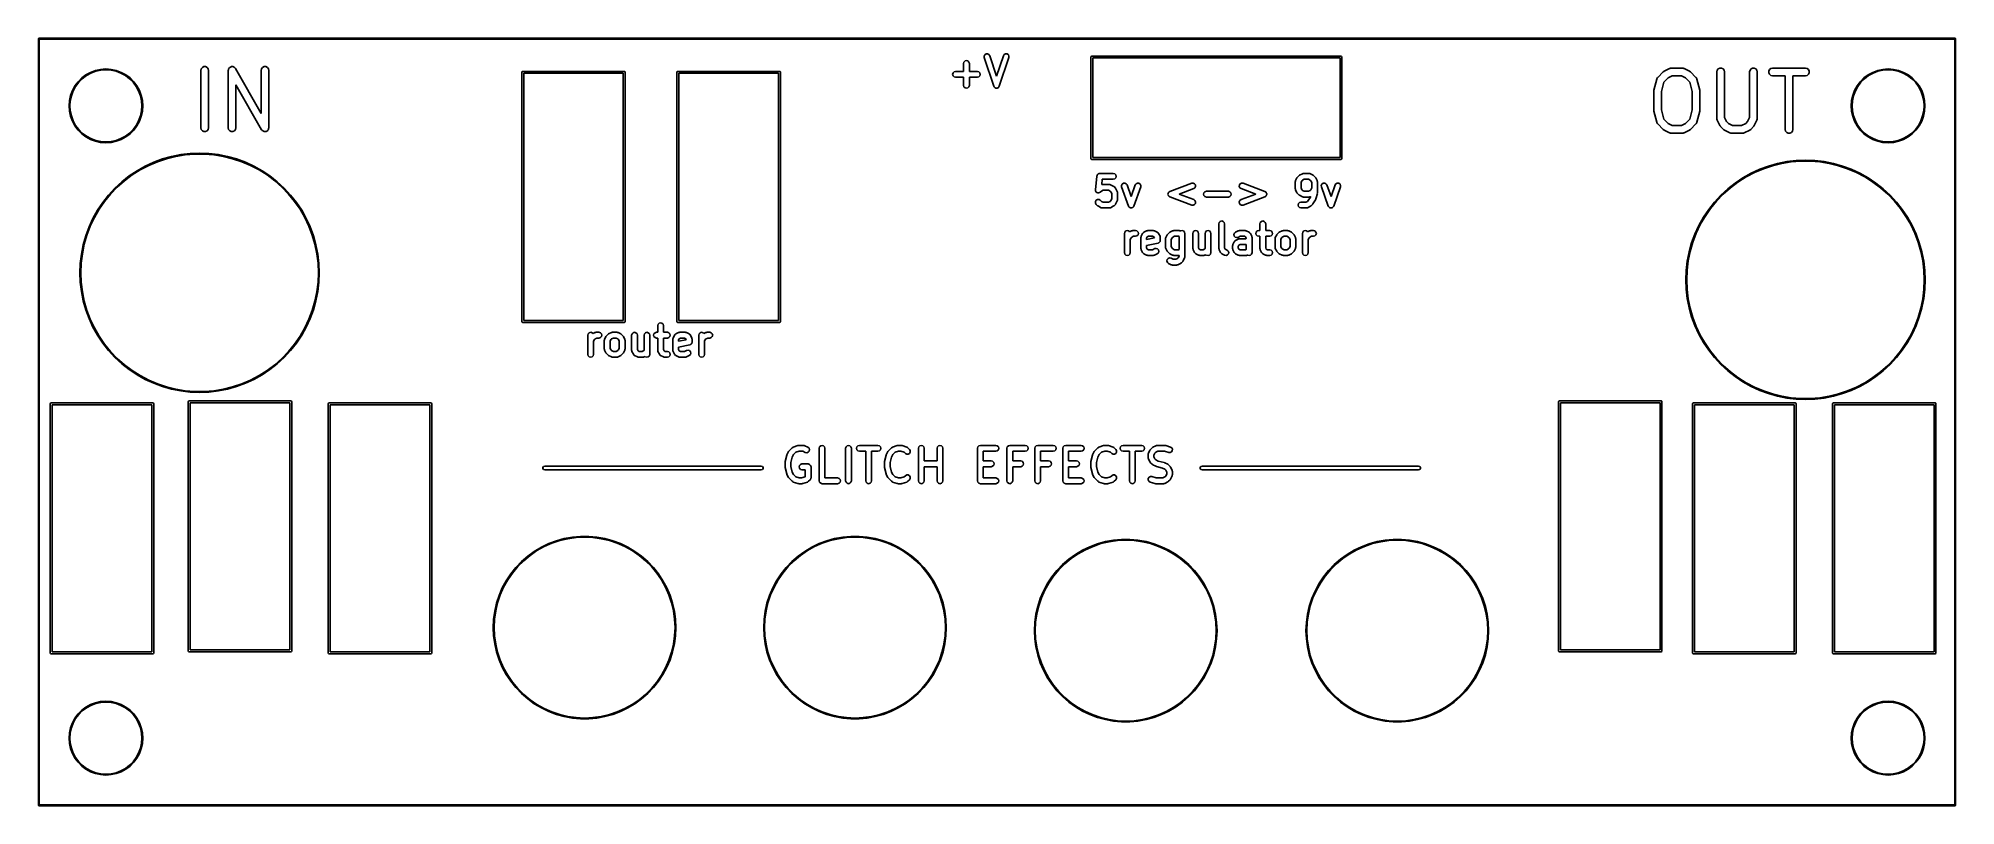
# Model space of a CAD drawing. Extents: x 3.94 to 7.88, y -3.54 to -1.97.
import ezdxf

# ---------------------------------------------------------------- set-up
doc = ezdxf.new("R2010")
doc.units = 0
doc.header["$MEASUREMENT"] = 0
doc.layers.add('BLACK', color=7, linetype='CONTINUOUS')

msp = doc.modelspace()

# ---------------------------------------------------------------- linework, layer by layer
at = {"layer": 'BLACK', "linetype": 'CONTINUOUS'}
for p, q in [((3.936, -1.9685), (3.9363, -1.9678)), ((3.936, -3.2087), (3.936, -1.9685)), ((3.9363, -1.9678), (3.937, -1.9675)), ((3.937, -1.9675), (5.7087, -1.9675)), ((3.938, -1.9695), (3.938, -3.2087)), ((5.7087, -1.9695), (3.938, -1.9695)), ((5.7087, -1.9675), (7.874, -1.9675)), ((7.873, -1.9695), (5.7087, -1.9695)), ((7.873, -3.2047), (7.873, -1.9695)), ((7.874, -1.9675), (7.8747, -1.9678)), ((7.8747, -1.9678), (7.875, -1.9685)), ((7.875, -1.9685), (7.875, -3.2047)), ((5.8792, -2.0039), (5.8806, -2.0011)), ((5.8794, -2.0069), (5.8792, -2.0039)), ((5.8991, -2.066), (5.8794, -2.0069)), ((5.8806, -2.0011), (5.8831, -1.9994)), ((5.8831, -1.9994), (5.8862, -1.9993)), ((5.8862, -1.9993), (5.8889, -2.0006)), ((5.8889, -2.0006), (5.8906, -2.0032)), ((5.8906, -2.0032), (5.9047, -2.0454)), ((5.9047, -2.0454), (5.9188, -2.0032)), ((5.93, -2.0069), (5.9103, -2.066)), ((5.9188, -2.0032), (5.9204, -2.0006)), ((5.9204, -2.0006), (5.9232, -1.9993)), ((5.9232, -1.9993), (5.9262, -1.9994)), ((5.9262, -1.9994), (5.9288, -2.0011)), ((5.9288, -2.0011), (5.9301, -2.0039)), ((5.9301, -2.0039), (5.93, -2.0069)), ((6.0984, -2.0059), (6.099, -2.0045)), ((6.0984, -2.2146), (6.0984, -2.0059)), ((6.099, -2.0045), (6.1004, -2.0039)), ((6.1004, -2.0039), (6.6122, -2.0039)), ((6.1024, -2.0079), (6.1024, -2.2126)), ((6.6102, -2.0079), (6.1024, -2.0079)), ((6.6102, -2.2126), (6.6102, -2.0079)), ((6.6122, -2.0039), (6.6136, -2.0045)), ((6.6136, -2.0045), (6.6142, -2.0059)), ((6.6142, -2.0059), (6.6142, -2.2146)), ((4.0252, -2.049), (4.0338, -2.0425)), ((4.0348, -2.044), (4.0263, -2.0504)), ((4.0338, -2.0425), (4.0433, -2.0374)), ((4.0441, -2.039), (4.0348, -2.044)), ((4.0433, -2.0374), (4.0535, -2.0336)), ((4.054, -2.0353), (4.0441, -2.039)), ((4.0535, -2.0336), (4.064, -2.0313)), ((4.0643, -2.033), (4.054, -2.0353)), ((4.064, -2.0313), (4.0748, -2.0305)), ((4.0748, -2.0323), (4.0643, -2.033)), ((4.0748, -2.0305), (4.0856, -2.0313)), ((4.0853, -2.033), (4.0748, -2.0323)), ((4.0957, -2.0353), (4.0853, -2.033)), ((4.0856, -2.0313), (4.0962, -2.0336)), ((4.1055, -2.039), (4.0957, -2.0353)), ((4.0962, -2.0336), (4.1063, -2.0374)), ((4.1148, -2.044), (4.1055, -2.039)), ((4.1063, -2.0374), (4.1158, -2.0425)), ((4.1233, -2.0504), (4.1148, -2.044)), ((4.1158, -2.0425), (4.1244, -2.049)), ((4.27, -2.0333), (4.2708, -2.0299)), ((4.27, -2.1515), (4.27, -2.0333)), ((4.2708, -2.0299), (4.273, -2.0272)), ((4.273, -2.0272), (4.2761, -2.0257)), ((4.2761, -2.0257), (4.2796, -2.0257)), ((4.2796, -2.0257), (4.2828, -2.0272)), ((4.2828, -2.0272), (4.285, -2.0299)), ((4.285, -2.0299), (4.2858, -2.0333)), ((4.2858, -2.0333), (4.2858, -2.1515)), ((4.3263, -2.0333), (4.3266, -2.0319)), ((4.3263, -2.1515), (4.3263, -2.0333)), ((4.3266, -2.0319), (4.3268, -2.0304)), ((4.3268, -2.0304), (4.327, -2.0302)), ((4.327, -2.0299), (4.328, -2.0288)), ((4.327, -2.0302), (4.327, -2.0299)), ((4.328, -2.0288), (4.3288, -2.0276)), ((4.3288, -2.0276), (4.3291, -2.0274)), ((4.3291, -2.0274), (4.3292, -2.0272)), ((4.3292, -2.0272), (4.3306, -2.0265)), ((4.3306, -2.0265), (4.3319, -2.0258)), ((4.3319, -2.0258), (4.3321, -2.0258)), ((4.3321, -2.0258), (4.3324, -2.0257)), ((4.3324, -2.0257), (4.3339, -2.0257)), ((4.3339, -2.0257), (4.3353, -2.0256)), ((4.3353, -2.0256), (4.3356, -2.0257)), ((4.3356, -2.0257), (4.3359, -2.0257)), ((4.3359, -2.0257), (4.3372, -2.0263)), ((4.3372, -2.0263), (4.3386, -2.0269)), ((4.3386, -2.0269), (4.3388, -2.0271)), ((4.3388, -2.0271), (4.339, -2.0272)), ((4.339, -2.0272), (4.34, -2.0284)), ((4.34, -2.0284), (4.341, -2.0294)), ((4.341, -2.0294), (4.3938, -2.1218)), ((4.3938, -2.0333), (4.3945, -2.0299)), ((4.3938, -2.1218), (4.3938, -2.0333)), ((4.3945, -2.0299), (4.3967, -2.0272)), ((4.3967, -2.0272), (4.3999, -2.0257)), ((4.3999, -2.0257), (4.4034, -2.0257)), ((4.4034, -2.0257), (4.4065, -2.0272)), ((4.4065, -2.0272), (4.4087, -2.0299)), ((4.4087, -2.0299), (4.4095, -2.0333)), ((4.4095, -2.0333), (4.4095, -2.1515)), ((4.9291, -2.0374), (4.9297, -2.036)), ((4.9291, -2.5492), (4.9291, -2.0374)), ((4.9297, -2.036), (4.9311, -2.0354)), ((4.9311, -2.0354), (5.1398, -2.0354)), ((4.9331, -2.0394), (4.9331, -2.5472)), ((5.1378, -2.0394), (4.9331, -2.0394)), ((5.1378, -2.5472), (5.1378, -2.0394)), ((5.1398, -2.0354), (5.1412, -2.036)), ((5.1412, -2.036), (5.1417, -2.0374)), ((5.1417, -2.0374), (5.1417, -2.5492)), ((5.248, -2.0374), (5.2486, -2.036)), ((5.248, -2.5492), (5.248, -2.0374)), ((5.2486, -2.036), (5.25, -2.0354)), ((5.25, -2.0354), (5.4587, -2.0354)), ((5.252, -2.0394), (5.252, -2.5472)), ((5.4567, -2.0394), (5.252, -2.0394)), ((5.4567, -2.5472), (5.4567, -2.0394)), ((5.4587, -2.0354), (5.4601, -2.036)), ((5.4601, -2.036), (5.4606, -2.0374)), ((5.4606, -2.0374), (5.4606, -2.5492)), ((5.8144, -2.0416), (5.8152, -2.0387)), ((5.8152, -2.0446), (5.8144, -2.0416)), ((5.8152, -2.0387), (5.8174, -2.0365)), ((5.8174, -2.0467), (5.8152, -2.0446)), ((5.8174, -2.0365), (5.8203, -2.0357)), ((5.8203, -2.0475), (5.8174, -2.0467)), ((5.8203, -2.0357), (5.8369, -2.0357)), ((5.8369, -2.0475), (5.8203, -2.0475)), ((5.8369, -2.0191), (5.8377, -2.0162)), ((5.8369, -2.0357), (5.8369, -2.0191)), ((5.8369, -2.0641), (5.8369, -2.0475)), ((5.8377, -2.0162), (5.8398, -2.014)), ((5.8398, -2.014), (5.8428, -2.0132)), ((5.8428, -2.0132), (5.8458, -2.014)), ((5.8458, -2.014), (5.8479, -2.0162)), ((5.8479, -2.0162), (5.8487, -2.0191)), ((5.8487, -2.0191), (5.8487, -2.0357)), ((5.8487, -2.0357), (5.8653, -2.0357)), ((5.8653, -2.0475), (5.8487, -2.0475)), ((5.8487, -2.0475), (5.8487, -2.0641)), ((5.8653, -2.0357), (5.8683, -2.0365)), ((5.8683, -2.0467), (5.8653, -2.0475)), ((5.8683, -2.0365), (5.8704, -2.0387)), ((5.8704, -2.0446), (5.8683, -2.0467)), ((5.8704, -2.0387), (5.8712, -2.0416)), ((5.8712, -2.0416), (5.8704, -2.0446)), ((7.2624, -2.0483), (7.2627, -2.0481)), ((7.2627, -2.0481), (7.2629, -2.0478)), ((7.2629, -2.0478), (7.2741, -2.0366)), ((7.2741, -2.0366), (7.2752, -2.0359)), ((7.2752, -2.0359), (7.2762, -2.0351)), ((7.2762, -2.0351), (7.2874, -2.0295)), ((7.2928, -2.0444), (7.2844, -2.0486)), ((7.2874, -2.0295), (7.2875, -2.0294)), ((7.2875, -2.0294), (7.2892, -2.029)), ((7.2875, -2.0294), (7.2875, -2.0294)), ((7.2892, -2.029), (7.2908, -2.0286)), ((7.2908, -2.0286), (7.2909, -2.0286)), ((7.2909, -2.0286), (7.2909, -2.0286)), ((7.2909, -2.0286), (7.3134, -2.0286)), ((7.3116, -2.0444), (7.2928, -2.0444)), ((7.32, -2.0486), (7.3116, -2.0444)), ((7.3134, -2.0286), (7.3135, -2.0286)), ((7.3135, -2.0286), (7.3136, -2.0286)), ((7.3136, -2.0286), (7.3152, -2.029)), ((7.3152, -2.029), (7.3169, -2.0294)), ((7.3169, -2.0294), (7.3169, -2.0294)), ((7.3169, -2.0294), (7.317, -2.0295)), ((7.317, -2.0295), (7.3282, -2.0351)), ((7.3282, -2.0351), (7.3292, -2.0359)), ((7.3292, -2.0359), (7.3303, -2.0366)), ((7.3303, -2.0366), (7.3415, -2.0478)), ((7.3415, -2.0478), (7.3417, -2.0481)), ((7.3417, -2.0481), (7.342, -2.0483)), ((7.3843, -2.0365), (7.3851, -2.0331)), ((7.3843, -2.1321), (7.3843, -2.0365)), ((7.3851, -2.0331), (7.3873, -2.0303)), ((7.3873, -2.0303), (7.3904, -2.0288)), ((7.3904, -2.0288), (7.3939, -2.0288)), ((7.3939, -2.0288), (7.3971, -2.0303)), ((7.3971, -2.0303), (7.3993, -2.0331)), ((7.3993, -2.0331), (7.4001, -2.0365)), ((7.4001, -2.0365), (7.4001, -2.1303)), ((7.4518, -2.0365), (7.4526, -2.0331)), ((7.4518, -2.1303), (7.4518, -2.0365)), ((7.4526, -2.0331), (7.4548, -2.0303)), ((7.4548, -2.0303), (7.4579, -2.0288)), ((7.4579, -2.0288), (7.4614, -2.0288)), ((7.4614, -2.0288), (7.4646, -2.0303)), ((7.4646, -2.0303), (7.4668, -2.0331)), ((7.4668, -2.0331), (7.4675, -2.0365)), ((7.4675, -2.0365), (7.4675, -2.1321)), ((7.4914, -2.0347), (7.4929, -2.0316)), ((7.4914, -2.0383), (7.4914, -2.0347)), ((7.4929, -2.0414), (7.4914, -2.0383)), ((7.4929, -2.0316), (7.4956, -2.0294)), ((7.4956, -2.0436), (7.4929, -2.0414)), ((7.4956, -2.0294), (7.499, -2.0286)), ((7.499, -2.0444), (7.4956, -2.0436)), ((7.499, -2.0286), (7.5665, -2.0286)), ((7.5249, -2.0444), (7.499, -2.0444)), ((7.5249, -2.1546), (7.5249, -2.0444)), ((7.5665, -2.0444), (7.5407, -2.0444)), ((7.5407, -2.0444), (7.5407, -2.1546)), ((7.5665, -2.0286), (7.57, -2.0294)), ((7.57, -2.0436), (7.5665, -2.0444)), ((7.57, -2.0294), (7.5727, -2.0316)), ((7.5727, -2.0414), (7.57, -2.0436)), ((7.5727, -2.0316), (7.5742, -2.0347)), ((7.5742, -2.0383), (7.5727, -2.0414)), ((7.5742, -2.0347), (7.5742, -2.0383)), ((7.6866, -2.049), (7.6952, -2.0425)), ((7.6962, -2.044), (7.6878, -2.0504)), ((7.6952, -2.0425), (7.7047, -2.0374)), ((7.7055, -2.039), (7.6962, -2.044)), ((7.7047, -2.0374), (7.7149, -2.0336)), ((7.7154, -2.0353), (7.7055, -2.039)), ((7.7149, -2.0336), (7.7254, -2.0313)), ((7.7257, -2.033), (7.7154, -2.0353)), ((7.7254, -2.0313), (7.7362, -2.0305)), ((7.7362, -2.0323), (7.7257, -2.033)), ((7.7362, -2.0305), (7.747, -2.0313)), ((7.7468, -2.033), (7.7362, -2.0323)), ((7.7571, -2.0353), (7.7468, -2.033)), ((7.747, -2.0313), (7.7576, -2.0336)), ((7.767, -2.039), (7.7571, -2.0353)), ((7.7576, -2.0336), (7.7677, -2.0374)), ((7.7762, -2.044), (7.767, -2.039)), ((7.7677, -2.0374), (7.7772, -2.0425)), ((7.7847, -2.0504), (7.7762, -2.044)), ((7.7772, -2.0425), (7.7859, -2.049)), ((3.9998, -2.0955), (4.0021, -2.0849)), ((4.0038, -2.0854), (4.0015, -2.0958)), ((4.0021, -2.0849), (4.0059, -2.0748)), ((4.0075, -2.0756), (4.0038, -2.0854)), ((4.0059, -2.0748), (4.011, -2.0653)), ((4.0125, -2.0663), (4.0075, -2.0756)), ((4.011, -2.0653), (4.0175, -2.0567)), ((4.0189, -2.0578), (4.0125, -2.0663)), ((4.0175, -2.0567), (4.0252, -2.049)), ((4.0263, -2.0504), (4.0189, -2.0578)), ((4.1307, -2.0578), (4.1233, -2.0504)), ((4.1244, -2.049), (4.1321, -2.0567)), ((4.1371, -2.0663), (4.1307, -2.0578)), ((4.1321, -2.0567), (4.1386, -2.0653)), ((4.1421, -2.0756), (4.1371, -2.0663)), ((4.1386, -2.0653), (4.1437, -2.0748)), ((4.1458, -2.0854), (4.1421, -2.0756)), ((4.1437, -2.0748), (4.1475, -2.0849)), ((4.1481, -2.0958), (4.1458, -2.0854)), ((4.1475, -2.0849), (4.1498, -2.0955)), ((4.3948, -2.1554), (4.342, -2.063)), ((4.342, -2.063), (4.342, -2.1515)), ((5.8377, -2.0671), (5.8369, -2.0641)), ((5.8398, -2.0692), (5.8377, -2.0671)), ((5.8428, -2.07), (5.8398, -2.0692)), ((5.8458, -2.0692), (5.8428, -2.07)), ((5.8479, -2.0671), (5.8458, -2.0692)), ((5.8487, -2.0641), (5.8479, -2.0671)), ((5.8997, -2.067), (5.8991, -2.066)), ((5.9002, -2.068), (5.8997, -2.067)), ((5.9006, -2.0682), (5.9002, -2.068)), ((5.9008, -2.0685), (5.9006, -2.0682)), ((5.9018, -2.0691), (5.9008, -2.0685)), ((5.9028, -2.0697), (5.9018, -2.0691)), ((5.9032, -2.0697), (5.9028, -2.0697)), ((5.9035, -2.0699), (5.9032, -2.0697)), ((5.9047, -2.0698), (5.9035, -2.0699)), ((5.9059, -2.0699), (5.9047, -2.0698)), ((5.9062, -2.0697), (5.9059, -2.0699)), ((5.9065, -2.0697), (5.9062, -2.0697)), ((5.9075, -2.0691), (5.9065, -2.0697)), ((5.9086, -2.0685), (5.9075, -2.0691)), ((5.9088, -2.0682), (5.9086, -2.0685)), ((5.9091, -2.068), (5.9088, -2.0682)), ((5.9096, -2.067), (5.9091, -2.068)), ((5.9103, -2.066), (5.9096, -2.067)), ((7.2549, -2.0759), (7.2552, -2.0749)), ((7.2549, -2.1152), (7.2549, -2.0759)), ((7.2552, -2.074), (7.2608, -2.0515)), ((7.2552, -2.0749), (7.2552, -2.074)), ((7.2608, -2.0515), (7.261, -2.0511)), ((7.261, -2.0508), (7.2618, -2.0496)), ((7.261, -2.0511), (7.261, -2.0508)), ((7.2618, -2.0496), (7.2624, -2.0483)), ((7.2756, -2.0574), (7.2707, -2.0768)), ((7.2707, -2.0768), (7.2707, -2.1143)), ((7.2844, -2.0486), (7.2756, -2.0574)), ((7.3288, -2.0574), (7.32, -2.0486)), ((7.3337, -2.0768), (7.3288, -2.0574)), ((7.3337, -2.1143), (7.3337, -2.0768)), ((7.342, -2.0483), (7.3426, -2.0496)), ((7.3426, -2.0496), (7.3434, -2.0508)), ((7.3434, -2.0508), (7.3434, -2.0511)), ((7.3434, -2.0511), (7.3436, -2.0515)), ((7.3436, -2.0515), (7.3492, -2.074)), ((7.3492, -2.074), (7.3492, -2.0749)), ((7.3492, -2.0749), (7.3494, -2.0759)), ((7.3494, -2.0759), (7.3494, -2.1152)), ((7.6612, -2.0955), (7.6635, -2.0849)), ((7.6652, -2.0854), (7.663, -2.0958)), ((7.6635, -2.0849), (7.6673, -2.0748)), ((7.6689, -2.0756), (7.6652, -2.0854)), ((7.6673, -2.0748), (7.6725, -2.0653)), ((7.674, -2.0663), (7.6689, -2.0756)), ((7.6725, -2.0653), (7.6789, -2.0567)), ((7.6803, -2.0578), (7.674, -2.0663)), ((7.6789, -2.0567), (7.6866, -2.049)), ((7.6878, -2.0504), (7.6803, -2.0578)), ((7.7922, -2.0578), (7.7847, -2.0504)), ((7.7859, -2.049), (7.7935, -2.0567)), ((7.7985, -2.0663), (7.7922, -2.0578)), ((7.7935, -2.0567), (7.8, -2.0653)), ((7.8035, -2.0756), (7.7985, -2.0663)), ((7.8, -2.0653), (7.8052, -2.0748)), ((7.8072, -2.0854), (7.8035, -2.0756)), ((7.8052, -2.0748), (7.8089, -2.0849)), ((7.8095, -2.0958), (7.8072, -2.0854)), ((7.8089, -2.0849), (7.8112, -2.0955)), ((3.999, -2.1063), (3.9998, -2.0955)), ((3.9998, -2.1171), (3.999, -2.1063)), ((4.0021, -2.1277), (3.9998, -2.1171)), ((4.0015, -2.0958), (4.0008, -2.1063)), ((4.0008, -2.1063), (4.0015, -2.1168)), ((4.0015, -2.1168), (4.0038, -2.1271)), ((4.1458, -2.1271), (4.1481, -2.1168)), ((4.1498, -2.1171), (4.1475, -2.1277)), ((4.1488, -2.1063), (4.1481, -2.0958)), ((4.1481, -2.1168), (4.1488, -2.1063)), ((4.1498, -2.0955), (4.1506, -2.1063)), ((4.1506, -2.1063), (4.1498, -2.1171)), ((7.2552, -2.1162), (7.2549, -2.1152)), ((7.2552, -2.1171), (7.2552, -2.1162)), ((7.2608, -2.1396), (7.2552, -2.1171)), ((7.2707, -2.1143), (7.2756, -2.1337)), ((7.3288, -2.1337), (7.3337, -2.1143)), ((7.3492, -2.1171), (7.3436, -2.1396)), ((7.3494, -2.1152), (7.3492, -2.1162)), ((7.3492, -2.1162), (7.3492, -2.1171)), ((7.6604, -2.1063), (7.6612, -2.0955)), ((7.6612, -2.1171), (7.6604, -2.1063)), ((7.6635, -2.1277), (7.6612, -2.1171)), ((7.663, -2.0958), (7.6622, -2.1063)), ((7.6622, -2.1063), (7.663, -2.1168)), ((7.663, -2.1168), (7.6652, -2.1271)), ((7.8072, -2.1271), (7.8095, -2.1168)), ((7.8112, -2.1171), (7.8089, -2.1277)), ((7.8102, -2.1063), (7.8095, -2.0958)), ((7.8095, -2.1168), (7.8102, -2.1063)), ((7.8112, -2.0955), (7.812, -2.1063)), ((7.812, -2.1063), (7.8112, -2.1171)), ((4.0059, -2.1378), (4.0021, -2.1277)), ((4.0038, -2.1271), (4.0075, -2.137)), ((4.011, -2.1473), (4.0059, -2.1378)), ((4.0075, -2.137), (4.0125, -2.1463)), ((4.0175, -2.1559), (4.011, -2.1473)), ((4.0125, -2.1463), (4.0189, -2.1548)), ((4.0252, -2.1636), (4.0175, -2.1559)), ((4.0189, -2.1548), (4.0263, -2.1622)), ((4.0338, -2.1701), (4.0252, -2.1636)), ((4.0263, -2.1622), (4.0348, -2.1686)), ((4.1148, -2.1686), (4.1233, -2.1622)), ((4.1244, -2.1636), (4.1158, -2.1701)), ((4.1233, -2.1622), (4.1307, -2.1548)), ((4.1321, -2.1559), (4.1244, -2.1636)), ((4.1307, -2.1548), (4.1371, -2.1463)), ((4.1386, -2.1473), (4.1321, -2.1559)), ((4.1371, -2.1463), (4.1421, -2.137)), ((4.1437, -2.1378), (4.1386, -2.1473)), ((4.1421, -2.137), (4.1458, -2.1271)), ((4.1475, -2.1277), (4.1437, -2.1378)), ((4.2708, -2.1549), (4.27, -2.1515)), ((4.273, -2.1576), (4.2708, -2.1549)), ((4.2761, -2.1591), (4.273, -2.1576)), ((4.2796, -2.1591), (4.2761, -2.1591)), ((4.2828, -2.1576), (4.2796, -2.1591)), ((4.285, -2.1549), (4.2828, -2.1576)), ((4.2858, -2.1515), (4.285, -2.1549)), ((4.327, -2.1549), (4.3263, -2.1515)), ((4.3292, -2.1576), (4.327, -2.1549)), ((4.3324, -2.1591), (4.3292, -2.1576)), ((4.3359, -2.1591), (4.3324, -2.1591)), ((4.339, -2.1576), (4.3359, -2.1591)), ((4.3412, -2.1549), (4.339, -2.1576)), ((4.342, -2.1515), (4.3412, -2.1549)), ((4.3958, -2.1565), (4.3948, -2.1554)), ((4.3967, -2.1576), (4.3958, -2.1565)), ((4.397, -2.1577), (4.3967, -2.1576)), ((4.3972, -2.1579), (4.397, -2.1577)), ((4.3985, -2.1585), (4.3972, -2.1579)), ((4.3999, -2.1591), (4.3985, -2.1585)), ((4.4002, -2.1591), (4.3999, -2.1591)), ((4.4004, -2.1592), (4.4002, -2.1591)), ((4.4019, -2.1591), (4.4004, -2.1592)), ((4.4034, -2.1591), (4.4019, -2.1591)), ((4.4036, -2.159), (4.4034, -2.1591)), ((4.4039, -2.159), (4.4036, -2.159)), ((4.4052, -2.1583), (4.4039, -2.159)), ((4.4065, -2.1576), (4.4052, -2.1583)), ((4.4067, -2.1574), (4.4065, -2.1576)), ((4.407, -2.1573), (4.4067, -2.1574)), ((4.4078, -2.156), (4.407, -2.1573)), ((4.4087, -2.1549), (4.4078, -2.156)), ((4.4088, -2.1546), (4.4087, -2.1549)), ((4.4089, -2.1544), (4.4088, -2.1546)), ((4.4092, -2.1529), (4.4089, -2.1544)), ((4.4095, -2.1515), (4.4092, -2.1529)), ((7.261, -2.14), (7.2608, -2.1396)), ((7.261, -2.1403), (7.261, -2.14)), ((7.2618, -2.1415), (7.261, -2.1403)), ((7.2624, -2.1428), (7.2618, -2.1415)), ((7.2627, -2.143), (7.2624, -2.1428)), ((7.2629, -2.1433), (7.2627, -2.143)), ((7.2741, -2.1546), (7.2629, -2.1433)), ((7.2752, -2.1552), (7.2741, -2.1546)), ((7.2762, -2.156), (7.2752, -2.1552)), ((7.2756, -2.1337), (7.2844, -2.1425)), ((7.2874, -2.1617), (7.2762, -2.156)), ((7.2844, -2.1425), (7.2928, -2.1467)), ((7.2875, -2.1617), (7.2874, -2.1617)), ((7.2892, -2.1621), (7.2875, -2.1617)), ((7.2875, -2.1617), (7.2875, -2.1617)), ((7.2908, -2.1625), (7.2892, -2.1621)), ((7.2909, -2.1625), (7.2908, -2.1625)), ((7.3134, -2.1625), (7.2909, -2.1625)), ((7.2909, -2.1625), (7.2909, -2.1625)), ((7.2928, -2.1467), (7.3116, -2.1467)), ((7.3116, -2.1467), (7.32, -2.1425)), ((7.3135, -2.1625), (7.3134, -2.1625)), ((7.3136, -2.1625), (7.3135, -2.1625)), ((7.3152, -2.1621), (7.3136, -2.1625)), ((7.3169, -2.1617), (7.3152, -2.1621)), ((7.317, -2.1617), (7.3169, -2.1617)), ((7.3169, -2.1617), (7.3169, -2.1617)), ((7.3282, -2.156), (7.317, -2.1617)), ((7.32, -2.1425), (7.3288, -2.1337)), ((7.3292, -2.1552), (7.3282, -2.156)), ((7.3303, -2.1546), (7.3292, -2.1552)), ((7.3415, -2.1433), (7.3303, -2.1546)), ((7.3417, -2.143), (7.3415, -2.1433)), ((7.342, -2.1428), (7.3417, -2.143)), ((7.3426, -2.1415), (7.342, -2.1428)), ((7.3434, -2.1403), (7.3426, -2.1415)), ((7.3436, -2.1396), (7.3434, -2.14)), ((7.3434, -2.14), (7.3434, -2.1403)), ((7.3843, -2.1322), (7.3843, -2.1321)), ((7.3847, -2.1339), (7.3843, -2.1322)), ((7.3843, -2.1322), (7.3843, -2.1322)), ((7.3851, -2.1355), (7.3847, -2.1339)), ((7.3851, -2.1356), (7.3851, -2.1355)), ((7.3908, -2.1469), (7.3851, -2.1356)), ((7.3851, -2.1356), (7.3851, -2.1356)), ((7.3916, -2.1479), (7.3908, -2.1469)), ((7.3922, -2.1489), (7.3916, -2.1479)), ((7.3979, -2.1546), (7.3922, -2.1489)), ((7.3989, -2.1552), (7.3979, -2.1546)), ((7.3999, -2.156), (7.3989, -2.1552)), ((7.4112, -2.1617), (7.3999, -2.156)), ((7.4001, -2.1303), (7.4043, -2.1387)), ((7.4043, -2.1387), (7.4081, -2.1425)), ((7.4081, -2.1425), (7.4165, -2.1467)), ((7.4113, -2.1617), (7.4112, -2.1617)), ((7.4112, -2.1617), (7.4112, -2.1617)), ((7.4129, -2.1621), (7.4113, -2.1617)), ((7.4146, -2.1625), (7.4129, -2.1621)), ((7.4147, -2.1625), (7.4146, -2.1625)), ((7.4146, -2.1625), (7.4146, -2.1625)), ((7.4372, -2.1625), (7.4147, -2.1625)), ((7.4165, -2.1467), (7.4353, -2.1467)), ((7.4353, -2.1467), (7.4438, -2.1425)), ((7.4373, -2.1625), (7.4372, -2.1625)), ((7.4372, -2.1625), (7.4372, -2.1625)), ((7.4389, -2.1621), (7.4373, -2.1625)), ((7.4406, -2.1617), (7.4389, -2.1621)), ((7.4407, -2.1617), (7.4406, -2.1617)), ((7.4406, -2.1617), (7.4406, -2.1617)), ((7.4519, -2.156), (7.4407, -2.1617)), ((7.4438, -2.1425), (7.4476, -2.1387)), ((7.4476, -2.1387), (7.4518, -2.1303)), ((7.4529, -2.1552), (7.4519, -2.156)), ((7.454, -2.1546), (7.4529, -2.1552)), ((7.4596, -2.1489), (7.454, -2.1546)), ((7.4603, -2.1479), (7.4596, -2.1489)), ((7.4611, -2.1469), (7.4603, -2.1479)), ((7.4667, -2.1356), (7.4611, -2.1469)), ((7.4668, -2.1355), (7.4667, -2.1356)), ((7.4667, -2.1356), (7.4667, -2.1356)), ((7.4671, -2.1339), (7.4668, -2.1355)), ((7.4675, -2.1322), (7.4671, -2.1339)), ((7.4675, -2.1321), (7.4675, -2.1322)), ((7.4675, -2.1322), (7.4675, -2.1322)), ((7.5257, -2.158), (7.5249, -2.1546)), ((7.5279, -2.1608), (7.5257, -2.158)), ((7.531, -2.1623), (7.5279, -2.1608)), ((7.5345, -2.1623), (7.531, -2.1623)), ((7.5377, -2.1608), (7.5345, -2.1623)), ((7.5399, -2.158), (7.5377, -2.1608)), ((7.5407, -2.1546), (7.5399, -2.158)), ((7.6673, -2.1378), (7.6635, -2.1277)), ((7.6652, -2.1271), (7.6689, -2.137)), ((7.6725, -2.1473), (7.6673, -2.1378)), ((7.6689, -2.137), (7.674, -2.1463)), ((7.6789, -2.1559), (7.6725, -2.1473)), ((7.674, -2.1463), (7.6803, -2.1548)), ((7.6866, -2.1636), (7.6789, -2.1559)), ((7.6803, -2.1548), (7.6878, -2.1622)), ((7.6952, -2.1701), (7.6866, -2.1636)), ((7.6878, -2.1622), (7.6962, -2.1686)), ((7.7762, -2.1686), (7.7847, -2.1622)), ((7.7859, -2.1636), (7.7772, -2.1701)), ((7.7847, -2.1622), (7.7922, -2.1548)), ((7.7935, -2.1559), (7.7859, -2.1636)), ((7.7922, -2.1548), (7.7985, -2.1463)), ((7.8, -2.1473), (7.7935, -2.1559)), ((7.7985, -2.1463), (7.8035, -2.137)), ((7.8052, -2.1378), (7.8, -2.1473)), ((7.8035, -2.137), (7.8072, -2.1271)), ((7.8089, -2.1277), (7.8052, -2.1378)), ((4.0433, -2.1752), (4.0338, -2.1701)), ((4.0348, -2.1686), (4.0441, -2.1736)), ((4.0535, -2.179), (4.0433, -2.1752)), ((4.0441, -2.1736), (4.054, -2.1773)), ((4.064, -2.1813), (4.0535, -2.179)), ((4.054, -2.1773), (4.0643, -2.1796)), ((4.0748, -2.1821), (4.064, -2.1813)), ((4.0643, -2.1796), (4.0748, -2.1803)), ((4.0748, -2.1803), (4.0853, -2.1796)), ((4.0856, -2.1813), (4.0748, -2.1821)), ((4.0853, -2.1796), (4.0957, -2.1773)), ((4.0962, -2.179), (4.0856, -2.1813)), ((4.0957, -2.1773), (4.1055, -2.1736)), ((4.1063, -2.1752), (4.0962, -2.179)), ((4.1055, -2.1736), (4.1148, -2.1686)), ((4.1158, -2.1701), (4.1063, -2.1752)), ((4.2289, -2.2064), (4.248, -2.2041)), ((4.2575, -2.2053), (4.2379, -2.2069)), ((4.248, -2.2041), (4.2673, -2.2033)), ((4.2772, -2.2053), (4.2575, -2.2053)), ((4.2673, -2.2033), (4.2866, -2.2041)), ((4.2967, -2.2069), (4.2772, -2.2053)), ((4.2866, -2.2041), (4.3058, -2.2064)), ((7.7047, -2.1752), (7.6952, -2.1701)), ((7.6962, -2.1686), (7.7055, -2.1736)), ((7.7149, -2.179), (7.7047, -2.1752)), ((7.7055, -2.1736), (7.7154, -2.1773)), ((7.7254, -2.1813), (7.7149, -2.179)), ((7.7154, -2.1773), (7.7257, -2.1796)), ((7.7362, -2.1821), (7.7254, -2.1813)), ((7.7257, -2.1796), (7.7362, -2.1803)), ((7.7362, -2.1803), (7.7468, -2.1796)), ((7.747, -2.1813), (7.7362, -2.1821)), ((7.7468, -2.1796), (7.7571, -2.1773)), ((7.7576, -2.179), (7.747, -2.1813)), ((7.7571, -2.1773), (7.767, -2.1736)), ((7.7677, -2.1752), (7.7576, -2.179)), ((7.767, -2.1736), (7.7762, -2.1686)), ((7.7772, -2.1701), (7.7677, -2.1752)), ((4.1228, -2.2503), (4.1389, -2.2396)), ((4.1453, -2.2378), (4.1287, -2.2483)), ((4.1389, -2.2396), (4.1557, -2.2301)), ((4.1627, -2.2287), (4.1453, -2.2378)), ((4.1557, -2.2301), (4.1732, -2.2221)), ((4.1808, -2.221), (4.1627, -2.2287)), ((4.1732, -2.2221), (4.1913, -2.2154)), ((4.1994, -2.2148), (4.1808, -2.221)), ((4.1913, -2.2154), (4.2099, -2.2101)), ((4.2185, -2.2101), (4.1994, -2.2148)), ((4.2099, -2.2101), (4.2289, -2.2064)), ((4.2379, -2.2069), (4.2185, -2.2101)), ((4.3162, -2.2101), (4.2967, -2.2069)), ((4.3058, -2.2064), (4.3247, -2.2101)), ((4.3352, -2.2148), (4.3162, -2.2101)), ((4.3247, -2.2101), (4.3433, -2.2154)), ((4.3539, -2.221), (4.3352, -2.2148)), ((4.3433, -2.2154), (4.3614, -2.2221)), ((4.372, -2.2287), (4.3539, -2.221)), ((4.3614, -2.2221), (4.379, -2.2301)), ((4.3894, -2.2378), (4.372, -2.2287)), ((4.379, -2.2301), (4.3958, -2.2396)), ((4.406, -2.2483), (4.3894, -2.2378)), ((4.3958, -2.2396), (4.4118, -2.2503)), ((6.099, -2.216), (6.0984, -2.2146)), ((6.1004, -2.2165), (6.099, -2.216)), ((6.6122, -2.2165), (6.1004, -2.2165)), ((6.1024, -2.2126), (6.6102, -2.2126)), ((6.1152, -2.2455), (6.1164, -2.2452)), ((6.1164, -2.2452), (6.1445, -2.2452)), ((6.1445, -2.2452), (6.1475, -2.246)), ((6.5341, -2.2456), (6.5354, -2.2452)), ((6.5354, -2.2452), (6.5467, -2.2452)), ((6.5467, -2.2452), (6.548, -2.2456)), ((6.6136, -2.216), (6.6122, -2.2165)), ((6.6142, -2.2146), (6.6136, -2.216)), ((7.438, -2.2541), (7.4549, -2.2447)), ((7.4618, -2.2432), (7.4444, -2.2524)), ((7.4549, -2.2447), (7.4724, -2.2366)), ((7.4799, -2.2355), (7.4618, -2.2432)), ((7.4724, -2.2366), (7.4905, -2.2299)), ((7.4986, -2.2293), (7.4799, -2.2355)), ((7.4905, -2.2299), (7.5091, -2.2247)), ((7.5177, -2.2246), (7.4986, -2.2293)), ((7.5091, -2.2247), (7.528, -2.2209)), ((7.5371, -2.2214), (7.5177, -2.2246)), ((7.528, -2.2209), (7.5472, -2.2187)), ((7.5567, -2.2199), (7.5371, -2.2214)), ((7.5472, -2.2187), (7.5665, -2.2179)), ((7.5763, -2.2199), (7.5567, -2.2199)), ((7.5665, -2.2179), (7.5858, -2.2187)), ((7.5959, -2.2214), (7.5763, -2.2199)), ((7.5858, -2.2187), (7.6049, -2.2209)), ((7.6153, -2.2246), (7.5959, -2.2214)), ((7.6049, -2.2209), (7.6239, -2.2247)), ((7.6344, -2.2293), (7.6153, -2.2246)), ((7.6239, -2.2247), (7.6425, -2.2299)), ((7.653, -2.2355), (7.6344, -2.2293)), ((7.6425, -2.2299), (7.6606, -2.2366)), ((7.6711, -2.2432), (7.653, -2.2355)), ((7.6606, -2.2366), (7.6781, -2.2447)), ((7.6885, -2.2524), (7.6711, -2.2432)), ((7.6781, -2.2447), (7.695, -2.2541)), ((4.0804, -2.2895), (4.0935, -2.2754)), ((4.0982, -2.2732), (4.0846, -2.2874)), ((4.0935, -2.2754), (4.1076, -2.2623)), ((4.1129, -2.2601), (4.0982, -2.2732)), ((4.1076, -2.2623), (4.1228, -2.2503)), ((4.1287, -2.2483), (4.1129, -2.2601)), ((4.4217, -2.2601), (4.406, -2.2483)), ((4.4118, -2.2503), (4.427, -2.2623)), ((4.4364, -2.2732), (4.4217, -2.2601)), ((4.427, -2.2623), (4.4412, -2.2754)), ((4.45, -2.2874), (4.4364, -2.2732)), ((4.4412, -2.2754), (4.4543, -2.2895)), ((6.1077, -2.2786), (6.1105, -2.2505)), ((6.1079, -2.2797), (6.1077, -2.2786)), ((6.1079, -2.2808), (6.1079, -2.2797)), ((6.1081, -2.2812), (6.1079, -2.2808)), ((6.1082, -2.2817), (6.1081, -2.2812)), ((6.1089, -2.2825), (6.1082, -2.2817)), ((6.1094, -2.2834), (6.1089, -2.2825)), ((6.1099, -2.2837), (6.1094, -2.2834)), ((6.1102, -2.284), (6.1099, -2.2837)), ((6.1112, -2.2844), (6.1102, -2.284)), ((6.1105, -2.2505), (6.111, -2.2494)), ((6.111, -2.2494), (6.1113, -2.2482)), ((6.1121, -2.2849), (6.1112, -2.2844)), ((6.1113, -2.2482), (6.1115, -2.2479)), ((6.1115, -2.2479), (6.1116, -2.2477)), ((6.1116, -2.2477), (6.1126, -2.2469)), ((6.1126, -2.2469), (6.1135, -2.246)), ((6.1135, -2.246), (6.1138, -2.2459)), ((6.1138, -2.2459), (6.114, -2.2457)), ((6.114, -2.2457), (6.1152, -2.2455)), ((6.1169, -2.2839), (6.116, -2.2846)), ((6.1178, -2.2834), (6.1169, -2.2839)), ((6.1199, -2.2813), (6.1178, -2.2834)), ((6.1234, -2.2795), (6.1199, -2.2813)), ((6.1218, -2.257), (6.1207, -2.2681)), ((6.1207, -2.2681), (6.122, -2.2677)), ((6.1207, -2.2681), (6.1207, -2.2681)), ((6.1445, -2.257), (6.1218, -2.257)), ((6.122, -2.2677), (6.1361, -2.2677)), ((6.1347, -2.2795), (6.1234, -2.2795)), ((6.1382, -2.2813), (6.1347, -2.2795)), ((6.1361, -2.2677), (6.1374, -2.2681)), ((6.1374, -2.2681), (6.1387, -2.2683)), ((6.1397, -2.2827), (6.1382, -2.2813)), ((6.1387, -2.2683), (6.1444, -2.2711)), ((6.1415, -2.2863), (6.1397, -2.2827)), ((6.1444, -2.2711), (6.1451, -2.2718)), ((6.1475, -2.2562), (6.1445, -2.257)), ((6.1451, -2.2718), (6.1459, -2.2722)), ((6.1459, -2.2722), (6.1487, -2.2751)), ((6.1475, -2.246), (6.1497, -2.2482)), ((6.1497, -2.2541), (6.1475, -2.2562)), ((6.1487, -2.2751), (6.1492, -2.2759)), ((6.1492, -2.2759), (6.1498, -2.2766)), ((6.1497, -2.2482), (6.1504, -2.2511)), ((6.1504, -2.2511), (6.1497, -2.2541)), ((6.1498, -2.2766), (6.1526, -2.2822)), ((6.1526, -2.2822), (6.1529, -2.2835)), ((6.1529, -2.2835), (6.1533, -2.2849)), ((6.1612, -2.2697), (6.1625, -2.267)), ((6.1615, -2.2728), (6.1612, -2.2697)), ((6.1755, -2.3122), (6.1615, -2.2728)), ((6.1625, -2.267), (6.1651, -2.2652)), ((6.1651, -2.2652), (6.1681, -2.265)), ((6.1681, -2.265), (6.1709, -2.2663)), ((6.1709, -2.2663), (6.1726, -2.2688)), ((6.1726, -2.2688), (6.1811, -2.2926)), ((6.1811, -2.2926), (6.1896, -2.2688)), ((6.2007, -2.2728), (6.1867, -2.3122)), ((6.1896, -2.2688), (6.1913, -2.2663)), ((6.1913, -2.2663), (6.1941, -2.265)), ((6.1941, -2.265), (6.1971, -2.2652)), ((6.1971, -2.2652), (6.1997, -2.267)), ((6.1997, -2.267), (6.201, -2.2697)), ((6.201, -2.2697), (6.2007, -2.2728)), ((6.2577, -2.2848), (6.2581, -2.2839)), ((6.2581, -2.2839), (6.2586, -2.2836)), ((6.2586, -2.2836), (6.2589, -2.2831)), ((6.2589, -2.2831), (6.2598, -2.2827)), ((6.2598, -2.2827), (6.2606, -2.2821)), ((6.2606, -2.2821), (6.3056, -2.2653)), ((6.3097, -2.2763), (6.2795, -2.2877)), ((6.3056, -2.2653), (6.3086, -2.265)), ((6.3086, -2.265), (6.3114, -2.2662)), ((6.3122, -2.2746), (6.3097, -2.2763)), ((6.3114, -2.2662), (6.3132, -2.2687)), ((6.3135, -2.2718), (6.3122, -2.2746)), ((6.3132, -2.2687), (6.3135, -2.2718)), ((6.3307, -2.2847), (6.3328, -2.2826)), ((6.3328, -2.2826), (6.3358, -2.2818)), ((6.3358, -2.2818), (6.3808, -2.2818)), ((6.3808, -2.2818), (6.3837, -2.2826)), ((6.3837, -2.2826), (6.3859, -2.2847)), ((6.4031, -2.2718), (6.4034, -2.2687)), ((6.4043, -2.2746), (6.4031, -2.2718)), ((6.4034, -2.2687), (6.4051, -2.2662)), ((6.4068, -2.2763), (6.4043, -2.2746)), ((6.4051, -2.2662), (6.4079, -2.265)), ((6.4371, -2.2877), (6.4068, -2.2763)), ((6.4079, -2.265), (6.411, -2.2653)), ((6.411, -2.2653), (6.456, -2.2821)), ((6.456, -2.2821), (6.4567, -2.2827)), ((6.4567, -2.2827), (6.4576, -2.2831)), ((6.4576, -2.2831), (6.458, -2.2836)), ((6.458, -2.2836), (6.4584, -2.2839)), ((6.4584, -2.2839), (6.4588, -2.2848)), ((6.5183, -2.2624), (6.5186, -2.2611)), ((6.5183, -2.2764), (6.5183, -2.2624)), ((6.5186, -2.2777), (6.5183, -2.2764)), ((6.5186, -2.2611), (6.5189, -2.2597)), ((6.5189, -2.2791), (6.5186, -2.2777)), ((6.5189, -2.2597), (6.5217, -2.2541)), ((6.5217, -2.2847), (6.5189, -2.2791)), ((6.5217, -2.2541), (6.5223, -2.2534)), ((6.5223, -2.2534), (6.5228, -2.2526)), ((6.5228, -2.2526), (6.5256, -2.2498)), ((6.5256, -2.2498), (6.5265, -2.2493)), ((6.5265, -2.2493), (6.5272, -2.2486)), ((6.5272, -2.2486), (6.5328, -2.2458)), ((6.5319, -2.2602), (6.5301, -2.2638)), ((6.5301, -2.2638), (6.5301, -2.275)), ((6.5301, -2.275), (6.5319, -2.2786)), ((6.5333, -2.2588), (6.5319, -2.2602)), ((6.5319, -2.2786), (6.5333, -2.28)), ((6.5328, -2.2458), (6.5341, -2.2456)), ((6.5368, -2.257), (6.5333, -2.2588)), ((6.5333, -2.28), (6.5368, -2.2818)), ((6.5453, -2.257), (6.5368, -2.257)), ((6.5368, -2.2818), (6.5453, -2.2818)), ((6.5488, -2.2588), (6.5453, -2.257)), ((6.5453, -2.2818), (6.5488, -2.28)), ((6.548, -2.2456), (6.5493, -2.2458)), ((6.5503, -2.2602), (6.5488, -2.2588)), ((6.5488, -2.28), (6.5503, -2.2786)), ((6.5493, -2.2458), (6.5549, -2.2486)), ((6.552, -2.2638), (6.5503, -2.2602)), ((6.5503, -2.2786), (6.552, -2.275)), ((6.552, -2.275), (6.552, -2.2638)), ((6.5549, -2.2486), (6.5557, -2.2493)), ((6.5557, -2.2493), (6.5565, -2.2498)), ((6.5565, -2.2498), (6.5593, -2.2526)), ((6.5593, -2.2526), (6.5598, -2.2534)), ((6.5598, -2.2534), (6.5604, -2.2541)), ((6.5604, -2.2541), (6.5632, -2.2597)), ((6.5632, -2.2597), (6.5635, -2.2611)), ((6.5635, -2.2611), (6.5638, -2.2624)), ((6.5638, -2.2624), (6.5638, -2.2849)), ((6.5718, -2.2697), (6.5731, -2.267)), ((6.5721, -2.2728), (6.5718, -2.2697)), ((6.5861, -2.3122), (6.5721, -2.2728)), ((6.5731, -2.267), (6.5756, -2.2652)), ((6.5756, -2.2652), (6.5787, -2.265)), ((6.5787, -2.265), (6.5814, -2.2663)), ((6.5814, -2.2663), (6.5832, -2.2688)), ((6.5832, -2.2688), (6.5917, -2.2926)), ((6.5917, -2.2926), (6.6002, -2.2688)), ((6.6113, -2.2728), (6.5972, -2.3122)), ((6.6002, -2.2688), (6.6019, -2.2663)), ((6.6019, -2.2663), (6.6047, -2.265)), ((6.6047, -2.265), (6.6077, -2.2652)), ((6.6077, -2.2652), (6.6102, -2.267)), ((6.6102, -2.267), (6.6115, -2.2697)), ((6.6115, -2.2697), (6.6113, -2.2728)), ((7.3926, -2.2899), (7.4068, -2.2768)), ((7.4121, -2.2747), (7.3974, -2.2877)), ((7.4068, -2.2768), (7.422, -2.2649)), ((7.4278, -2.2629), (7.4121, -2.2747)), ((7.422, -2.2649), (7.438, -2.2541)), ((7.4444, -2.2524), (7.4278, -2.2629)), ((7.7051, -2.2629), (7.6885, -2.2524)), ((7.695, -2.2541), (7.711, -2.2649)), ((7.7209, -2.2747), (7.7051, -2.2629)), ((7.711, -2.2649), (7.7262, -2.2768)), ((7.7356, -2.2877), (7.7209, -2.2747)), ((7.7262, -2.2768), (7.7403, -2.2899)), ((4.0482, -2.3376), (4.0577, -2.3208)), ((4.061, -2.3188), (4.0512, -2.3358)), ((4.0577, -2.3208), (4.0684, -2.3047)), ((4.0722, -2.3026), (4.061, -2.3188)), ((4.0684, -2.3047), (4.0804, -2.2895)), ((4.0846, -2.2874), (4.0722, -2.3026)), ((4.4625, -2.3026), (4.45, -2.2874)), ((4.4543, -2.2895), (4.4662, -2.3047)), ((4.4736, -2.3188), (4.4625, -2.3026)), ((4.4662, -2.3047), (4.477, -2.3208)), ((4.4835, -2.3358), (4.4736, -2.3188)), ((4.477, -2.3208), (4.4864, -2.3376)), ((6.1079, -2.303), (6.1094, -2.3004)), ((6.1079, -2.3061), (6.1079, -2.303)), ((6.1094, -2.3087), (6.1079, -2.3061)), ((6.1094, -2.3004), (6.1121, -2.2988)), ((6.1122, -2.3115), (6.1094, -2.3087)), ((6.1126, -2.2849), (6.1121, -2.2849)), ((6.1121, -2.2988), (6.1151, -2.2988)), ((6.1131, -2.312), (6.1122, -2.3115)), ((6.113, -2.2851), (6.1126, -2.2849)), ((6.1141, -2.2849), (6.113, -2.2851)), ((6.1138, -2.3126), (6.1131, -2.312)), ((6.1194, -2.3155), (6.1138, -2.3126)), ((6.1151, -2.2849), (6.1141, -2.2849)), ((6.1156, -2.2847), (6.1151, -2.2849)), ((6.1151, -2.2988), (6.1178, -2.3004)), ((6.116, -2.2846), (6.1156, -2.2847)), ((6.1178, -2.3004), (6.1199, -2.3025)), ((6.1207, -2.3157), (6.1194, -2.3155)), ((6.1199, -2.3025), (6.1234, -2.3043)), ((6.122, -2.3161), (6.1207, -2.3157)), ((6.1361, -2.3161), (6.122, -2.3161)), ((6.1234, -2.3043), (6.1347, -2.3043)), ((6.1347, -2.3043), (6.1382, -2.3025)), ((6.1374, -2.3157), (6.1361, -2.3161)), ((6.1387, -2.3155), (6.1374, -2.3157)), ((6.1382, -2.3025), (6.1397, -2.301)), ((6.1444, -2.3126), (6.1387, -2.3155)), ((6.1397, -2.301), (6.1415, -2.2975)), ((6.1415, -2.2975), (6.1415, -2.2863)), ((6.1451, -2.312), (6.1444, -2.3126)), ((6.1459, -2.3115), (6.1451, -2.312)), ((6.1487, -2.3087), (6.1459, -2.3115)), ((6.1492, -2.3079), (6.1487, -2.3087)), ((6.1498, -2.3072), (6.1492, -2.3079)), ((6.1526, -2.3016), (6.1498, -2.3072)), ((6.1529, -2.3002), (6.1526, -2.3016)), ((6.1533, -2.2989), (6.1529, -2.3002)), ((6.1533, -2.2849), (6.1533, -2.2989)), ((6.1761, -2.313), (6.1755, -2.3122)), ((6.1766, -2.314), (6.1761, -2.313)), ((6.177, -2.3143), (6.1766, -2.314)), ((6.1773, -2.3147), (6.177, -2.3143)), ((6.1782, -2.3151), (6.1773, -2.3147)), ((6.1791, -2.3157), (6.1782, -2.3151)), ((6.1796, -2.3158), (6.1791, -2.3157)), ((6.18, -2.316), (6.1796, -2.3158)), ((6.1811, -2.3159), (6.18, -2.316)), ((6.1822, -2.316), (6.1811, -2.3159)), ((6.1826, -2.3158), (6.1822, -2.316)), ((6.1831, -2.3157), (6.1826, -2.3158)), ((6.184, -2.3151), (6.1831, -2.3157)), ((6.1849, -2.3147), (6.184, -2.3151)), ((6.1852, -2.3143), (6.1849, -2.3147)), ((6.1856, -2.314), (6.1852, -2.3143)), ((6.1861, -2.313), (6.1856, -2.314)), ((6.1867, -2.3122), (6.1861, -2.313)), ((6.2568, -2.2867), (6.2571, -2.2862)), ((6.2569, -2.2877), (6.2568, -2.2867)), ((6.2568, -2.2886), (6.2569, -2.2877)), ((6.2571, -2.2892), (6.2568, -2.2886)), ((6.2571, -2.2856), (6.2577, -2.2848)), ((6.2571, -2.2862), (6.2571, -2.2856)), ((6.2571, -2.2897), (6.2571, -2.2892)), ((6.2577, -2.2905), (6.2571, -2.2897)), ((6.2581, -2.2914), (6.2577, -2.2905)), ((6.2586, -2.2918), (6.2581, -2.2914)), ((6.2589, -2.2922), (6.2586, -2.2918)), ((6.2598, -2.2926), (6.2589, -2.2922)), ((6.2606, -2.2932), (6.2598, -2.2926)), ((6.3056, -2.3101), (6.2606, -2.2932)), ((6.2795, -2.2877), (6.3097, -2.299)), ((6.3086, -2.3104), (6.3056, -2.3101)), ((6.3114, -2.3091), (6.3086, -2.3104)), ((6.3097, -2.299), (6.3122, -2.3008)), ((6.3132, -2.3066), (6.3114, -2.3091)), ((6.3122, -2.3008), (6.3135, -2.3036)), ((6.3135, -2.3036), (6.3132, -2.3066)), ((6.3299, -2.2877), (6.3307, -2.2847)), ((6.3307, -2.2906), (6.3299, -2.2877)), ((6.3328, -2.2928), (6.3307, -2.2906)), ((6.3358, -2.2936), (6.3328, -2.2928)), ((6.3808, -2.2936), (6.3358, -2.2936)), ((6.3837, -2.2928), (6.3808, -2.2936)), ((6.3859, -2.2906), (6.3837, -2.2928)), ((6.3859, -2.2847), (6.3867, -2.2877)), ((6.3867, -2.2877), (6.3859, -2.2906)), ((6.4031, -2.3036), (6.4043, -2.3008)), ((6.4034, -2.3066), (6.4031, -2.3036)), ((6.4051, -2.3091), (6.4034, -2.3066)), ((6.4043, -2.3008), (6.4068, -2.299)), ((6.4079, -2.3104), (6.4051, -2.3091)), ((6.4068, -2.299), (6.4371, -2.2877)), ((6.411, -2.3101), (6.4079, -2.3104)), ((6.456, -2.2932), (6.411, -2.3101)), ((6.4567, -2.2926), (6.456, -2.2932)), ((6.4576, -2.2922), (6.4567, -2.2926)), ((6.458, -2.2918), (6.4576, -2.2922)), ((6.4584, -2.2914), (6.458, -2.2918)), ((6.4588, -2.2905), (6.4584, -2.2914)), ((6.4588, -2.2848), (6.4594, -2.2856)), ((6.4594, -2.2897), (6.4588, -2.2905)), ((6.4594, -2.2856), (6.4595, -2.2862)), ((6.4595, -2.2892), (6.4594, -2.2897)), ((6.4595, -2.2862), (6.4597, -2.2867)), ((6.4597, -2.2886), (6.4595, -2.2892)), ((6.4597, -2.2867), (6.4596, -2.2877)), ((6.4596, -2.2877), (6.4597, -2.2886)), ((6.5223, -2.2854), (6.5217, -2.2847)), ((6.5228, -2.2862), (6.5223, -2.2854)), ((6.5256, -2.289), (6.5228, -2.2862)), ((6.5239, -2.3102), (6.5247, -2.3072)), ((6.5247, -2.3131), (6.5239, -2.3102)), ((6.5247, -2.3072), (6.5269, -2.3051)), ((6.5269, -2.3153), (6.5247, -2.3131)), ((6.5265, -2.2895), (6.5256, -2.289)), ((6.5272, -2.2901), (6.5265, -2.2895)), ((6.5269, -2.3051), (6.5298, -2.3043)), ((6.5298, -2.3161), (6.5269, -2.3153)), ((6.5328, -2.293), (6.5272, -2.2901)), ((6.5298, -2.3043), (6.5397, -2.3043)), ((6.5411, -2.3161), (6.5298, -2.3161)), ((6.5341, -2.2932), (6.5328, -2.293)), ((6.5354, -2.2936), (6.5341, -2.2932)), ((6.5467, -2.2936), (6.5354, -2.2936)), ((6.5397, -2.3043), (6.5432, -2.3025)), ((6.5424, -2.3157), (6.5411, -2.3161)), ((6.5437, -2.3155), (6.5424, -2.3157)), ((6.5432, -2.3025), (6.5449, -2.3008)), ((6.5493, -2.3126), (6.5437, -2.3155)), ((6.5449, -2.3008), (6.5496, -2.2937)), ((6.548, -2.2932), (6.5467, -2.2936)), ((6.5493, -2.293), (6.548, -2.2932)), ((6.5499, -2.2927), (6.5493, -2.293)), ((6.55, -2.312), (6.5493, -2.3126)), ((6.5496, -2.2937), (6.5499, -2.2927)), ((6.5509, -2.3115), (6.55, -2.312)), ((6.5537, -2.3087), (6.5509, -2.3115)), ((6.554, -2.3082), (6.5537, -2.3087)), ((6.5544, -2.3078), (6.554, -2.3082)), ((6.56, -2.2994), (6.5544, -2.3078)), ((6.5604, -2.2984), (6.56, -2.2994)), ((6.5608, -2.2975), (6.5604, -2.2984)), ((6.5637, -2.2863), (6.5608, -2.2975)), ((6.5638, -2.2849), (6.5636, -2.2856)), ((6.5636, -2.2856), (6.5637, -2.2863)), ((6.5867, -2.313), (6.5861, -2.3122)), ((6.5872, -2.314), (6.5867, -2.313)), ((6.5876, -2.3143), (6.5872, -2.314)), ((6.5879, -2.3147), (6.5876, -2.3143)), ((6.5888, -2.3151), (6.5879, -2.3147)), ((6.5897, -2.3157), (6.5888, -2.3151)), ((6.5902, -2.3158), (6.5897, -2.3157)), ((6.5906, -2.316), (6.5902, -2.3158)), ((6.5917, -2.3159), (6.5906, -2.316)), ((6.5927, -2.316), (6.5917, -2.3159)), ((6.5932, -2.3158), (6.5927, -2.316)), ((6.5937, -2.3157), (6.5932, -2.3158)), ((6.5945, -2.3151), (6.5937, -2.3157)), ((6.5955, -2.3147), (6.5945, -2.3151)), ((6.5958, -2.3143), (6.5955, -2.3147)), ((6.5962, -2.314), (6.5958, -2.3143)), ((6.5966, -2.313), (6.5962, -2.314)), ((6.5972, -2.3122), (6.5966, -2.313)), ((7.3568, -2.3353), (7.3676, -2.3193)), ((7.3713, -2.3171), (7.3602, -2.3333)), ((7.3676, -2.3193), (7.3795, -2.3041)), ((7.3838, -2.3019), (7.3713, -2.3171)), ((7.3795, -2.3041), (7.3926, -2.2899)), ((7.3974, -2.2877), (7.3838, -2.3019)), ((7.7492, -2.3019), (7.7356, -2.2877)), ((7.7403, -2.2899), (7.7534, -2.3041)), ((7.7616, -2.3171), (7.7492, -2.3019)), ((7.7534, -2.3041), (7.7654, -2.3193)), ((7.7728, -2.3333), (7.7616, -2.3171)), ((7.7654, -2.3193), (7.7761, -2.3353)), ((4.0335, -2.3732), (4.0402, -2.3551)), ((4.0427, -2.3535), (4.0358, -2.3719)), ((4.0402, -2.3551), (4.0482, -2.3376)), ((4.0512, -2.3358), (4.0427, -2.3535)), ((4.4919, -2.3535), (4.4835, -2.3358)), ((4.4864, -2.3376), (4.4945, -2.3551)), ((4.4989, -2.3719), (4.4919, -2.3535)), ((4.4945, -2.3551), (4.5012, -2.3732)), ((6.1681, -2.3655), (6.1703, -2.3633)), ((6.1703, -2.3633), (6.1732, -2.3625)), ((6.1732, -2.3625), (6.1762, -2.3633)), ((6.1762, -2.3633), (6.178, -2.3651)), ((6.178, -2.3651), (6.1818, -2.3632)), ((6.1818, -2.3632), (6.1832, -2.3629)), ((6.1832, -2.3629), (6.1845, -2.3625)), ((6.1845, -2.3625), (6.1901, -2.3625)), ((6.1901, -2.3625), (6.1931, -2.3633)), ((6.1931, -2.3633), (6.1952, -2.3655)), ((6.2071, -2.366), (6.2128, -2.3632)), ((6.2128, -2.3632), (6.2141, -2.3629)), ((6.2141, -2.3629), (6.2154, -2.3625)), ((6.2154, -2.3625), (6.2267, -2.3625)), ((6.2267, -2.3625), (6.228, -2.3629)), ((6.228, -2.3629), (6.2293, -2.3632)), ((6.2293, -2.3632), (6.2349, -2.366)), ((6.2606, -2.366), (6.2662, -2.3632)), ((6.2662, -2.3632), (6.2675, -2.3629)), ((6.2675, -2.3629), (6.2688, -2.3625)), ((6.2688, -2.3625), (6.2801, -2.3625)), ((6.2801, -2.3625), (6.2814, -2.3629)), ((6.2814, -2.3629), (6.2827, -2.3632)), ((6.2827, -2.3632), (6.283, -2.3633)), ((6.283, -2.3633), (6.2857, -2.3625)), ((6.2857, -2.3625), (6.2887, -2.3633)), ((6.2887, -2.3633), (6.2908, -2.3655)), ((6.3087, -2.3655), (6.3109, -2.3633)), ((6.3109, -2.3633), (6.3138, -2.3625)), ((6.3138, -2.3625), (6.3168, -2.3633)), ((6.3168, -2.3633), (6.319, -2.3655)), ((6.334, -2.3655), (6.3362, -2.3633)), ((6.3362, -2.3633), (6.3391, -2.3625)), ((6.3391, -2.3625), (6.3421, -2.3633)), ((6.3421, -2.3633), (6.3443, -2.3655)), ((6.3614, -2.3488), (6.3622, -2.3458)), ((6.3614, -2.3994), (6.3614, -2.3488)), ((6.3622, -2.3458), (6.3643, -2.3436)), ((6.3643, -2.3436), (6.3673, -2.3428)), ((6.3673, -2.3428), (6.3702, -2.3436)), ((6.3702, -2.3436), (6.3724, -2.3458)), ((6.3724, -2.3458), (6.3732, -2.3488)), ((6.3732, -2.3488), (6.3732, -2.398)), ((6.3956, -2.366), (6.4012, -2.3632)), ((6.4012, -2.3632), (6.4025, -2.3629)), ((6.4025, -2.3629), (6.4038, -2.3625)), ((6.4038, -2.3625), (6.4151, -2.3625)), ((6.4151, -2.3625), (6.4164, -2.3629)), ((6.4164, -2.3629), (6.4177, -2.3632)), ((6.4177, -2.3632), (6.4233, -2.366)), ((6.4381, -2.3655), (6.4402, -2.3633)), ((6.4402, -2.3633), (6.4432, -2.3625)), ((6.4432, -2.3625), (6.4457, -2.3625)), ((6.4457, -2.3488), (6.4465, -2.3458)), ((6.4457, -2.3625), (6.4457, -2.3488)), ((6.4465, -2.3458), (6.4487, -2.3436)), ((6.4487, -2.3436), (6.4516, -2.3428)), ((6.4516, -2.3428), (6.4546, -2.3436)), ((6.4546, -2.3436), (6.4567, -2.3458)), ((6.4567, -2.3458), (6.4575, -2.3488)), ((6.4575, -2.3488), (6.4575, -2.3625)), ((6.4575, -2.3625), (6.4657, -2.3625)), ((6.4657, -2.3625), (6.4686, -2.3633)), ((6.4686, -2.3633), (6.4708, -2.3655)), ((6.4855, -2.366), (6.4912, -2.3632)), ((6.4912, -2.3632), (6.4925, -2.3629)), ((6.4925, -2.3629), (6.4938, -2.3625)), ((6.4938, -2.3625), (6.5022, -2.3625)), ((6.5022, -2.3625), (6.5036, -2.3629)), ((6.5036, -2.3629), (6.5049, -2.3632)), ((6.5049, -2.3632), (6.5105, -2.366)), ((6.5337, -2.3655), (6.5359, -2.3633)), ((6.5359, -2.3633), (6.5388, -2.3625)), ((6.5388, -2.3625), (6.5418, -2.3633)), ((6.5418, -2.3633), (6.5435, -2.3651)), ((6.5435, -2.3651), (6.5474, -2.3632)), ((6.5474, -2.3632), (6.5487, -2.3629)), ((6.5487, -2.3629), (6.5501, -2.3625)), ((6.5501, -2.3625), (6.5557, -2.3625)), ((6.5557, -2.3625), (6.5586, -2.3633)), ((6.5586, -2.3633), (6.5608, -2.3655)), ((7.3393, -2.3697), (7.3474, -2.3522)), ((7.3503, -2.3503), (7.3419, -2.3681)), ((7.3474, -2.3522), (7.3568, -2.3353)), ((7.3602, -2.3333), (7.3503, -2.3503)), ((7.7826, -2.3503), (7.7728, -2.3333)), ((7.7761, -2.3353), (7.7856, -2.3522)), ((7.7911, -2.3681), (7.7826, -2.3503)), ((7.7856, -2.3522), (7.7936, -2.3697)), ((4.0245, -2.4108), (4.0282, -2.3918)), ((4.0303, -2.3908), (4.0264, -2.4101)), ((4.0282, -2.3918), (4.0335, -2.3732)), ((4.0358, -2.3719), (4.0303, -2.3908)), ((4.5043, -2.3908), (4.4989, -2.3719)), ((4.5012, -2.3732), (4.5064, -2.3918)), ((4.5083, -2.4101), (4.5043, -2.3908)), ((4.5064, -2.3918), (4.5102, -2.4108)), ((6.1673, -2.3684), (6.1681, -2.3655)), ((6.1673, -2.4078), (6.1673, -2.3684)), ((6.1809, -2.3776), (6.1791, -2.3811)), ((6.1791, -2.3811), (6.1791, -2.4078)), ((6.1824, -2.3761), (6.1809, -2.3776)), ((6.1859, -2.3743), (6.1824, -2.3761)), ((6.1901, -2.3743), (6.1859, -2.3743)), ((6.1931, -2.3736), (6.1901, -2.3743)), ((6.1952, -2.3714), (6.1931, -2.3736)), ((6.1952, -2.3655), (6.196, -2.3684)), ((6.196, -2.3684), (6.1952, -2.3714)), ((6.2011, -2.3769), (6.2014, -2.3756)), ((6.2011, -2.3994), (6.2011, -2.3769)), ((6.2014, -2.4007), (6.2011, -2.3994)), ((6.2014, -2.3756), (6.2017, -2.3742)), ((6.2017, -2.402), (6.2014, -2.4007)), ((6.2017, -2.3742), (6.2045, -2.3686)), ((6.2045, -2.4076), (6.2017, -2.402)), ((6.2045, -2.3686), (6.2047, -2.3683)), ((6.2047, -2.3683), (6.2049, -2.368)), ((6.2049, -2.368), (6.2057, -2.3672)), ((6.2057, -2.3672), (6.2065, -2.3663)), ((6.2065, -2.3663), (6.2069, -2.3662)), ((6.2069, -2.3662), (6.2071, -2.366)), ((6.2142, -2.3757), (6.2129, -2.3783)), ((6.2129, -2.3809), (6.2289, -2.3777)), ((6.2129, -2.3783), (6.2129, -2.3809)), ((6.2363, -2.3883), (6.2129, -2.393)), ((6.2129, -2.393), (6.2129, -2.398)), ((6.2129, -2.398), (6.2142, -2.4006)), ((6.2168, -2.3743), (6.2142, -2.3757)), ((6.2142, -2.4006), (6.2168, -2.4019)), ((6.2253, -2.3743), (6.2168, -2.3743)), ((6.2168, -2.4019), (6.2253, -2.4019)), ((6.2279, -2.3757), (6.2253, -2.3743)), ((6.2253, -2.4019), (6.2296, -2.3997)), ((6.2289, -2.3777), (6.2279, -2.3757)), ((6.2296, -2.3997), (6.2326, -2.3991)), ((6.2326, -2.3991), (6.2355, -2.4001)), ((6.2349, -2.366), (6.2352, -2.3662)), ((6.2352, -2.3662), (6.2355, -2.3663)), ((6.2355, -2.3663), (6.2363, -2.3672)), ((6.2355, -2.4001), (6.2376, -2.4024)), ((6.2363, -2.3672), (6.2372, -2.368)), ((6.2371, -2.3879), (6.2363, -2.3883)), ((6.238, -2.3876), (6.2371, -2.3879)), ((6.2372, -2.368), (6.2373, -2.3683)), ((6.2373, -2.3683), (6.2376, -2.3686)), ((6.2376, -2.3686), (6.2404, -2.3742)), ((6.2376, -2.4024), (6.2382, -2.4053)), ((6.2385, -2.3872), (6.238, -2.3876)), ((6.239, -2.3869), (6.2385, -2.3872)), ((6.2395, -2.3861), (6.239, -2.3869)), ((6.2402, -2.3855), (6.2395, -2.3861)), ((6.2404, -2.3849), (6.2402, -2.3855)), ((6.2404, -2.3742), (6.2406, -2.3756)), ((6.2407, -2.3844), (6.2404, -2.3849)), ((6.2406, -2.3756), (6.241, -2.3769)), ((6.2408, -2.3834), (6.2407, -2.3844)), ((6.241, -2.3825), (6.2408, -2.3834)), ((6.241, -2.3769), (6.241, -2.3825)), ((6.2517, -2.3797), (6.252, -2.3784)), ((6.2517, -2.3966), (6.2517, -2.3797)), ((6.252, -2.3979), (6.2517, -2.3966)), ((6.252, -2.3784), (6.2523, -2.377)), ((6.2523, -2.3992), (6.252, -2.3979)), ((6.2523, -2.377), (6.2551, -2.3714)), ((6.2551, -2.4048), (6.2523, -2.3992)), ((6.2551, -2.3714), (6.2558, -2.3707)), ((6.2558, -2.3707), (6.2562, -2.3699)), ((6.2562, -2.3699), (6.259, -2.3671)), ((6.259, -2.3671), (6.2599, -2.3666)), ((6.2599, -2.3666), (6.2606, -2.366)), ((6.2653, -2.3776), (6.2635, -2.3811)), ((6.2635, -2.3811), (6.2635, -2.3952)), ((6.2635, -2.3952), (6.2653, -2.3987)), ((6.2667, -2.3761), (6.2653, -2.3776)), ((6.2653, -2.3987), (6.2667, -2.4001)), ((6.2702, -2.3743), (6.2667, -2.3761)), ((6.2667, -2.4001), (6.2702, -2.4019)), ((6.2787, -2.3743), (6.2702, -2.3743)), ((6.2702, -2.4019), (6.2787, -2.4019)), ((6.2798, -2.3749), (6.2787, -2.3743)), ((6.2787, -2.4019), (6.2798, -2.4013)), ((6.2798, -2.4013), (6.2798, -2.3749)), ((6.2908, -2.3655), (6.2916, -2.3684)), ((6.2916, -2.3684), (6.2916, -2.4162)), ((6.3079, -2.3684), (6.3087, -2.3655)), ((6.3079, -2.3994), (6.3079, -2.3684)), ((6.3083, -2.4007), (6.3079, -2.3994)), ((6.3086, -2.402), (6.3083, -2.4007)), ((6.3114, -2.4076), (6.3086, -2.402)), ((6.319, -2.3655), (6.3197, -2.3684)), ((6.3197, -2.3684), (6.3197, -2.398)), ((6.3197, -2.398), (6.321, -2.4006)), ((6.321, -2.4006), (6.3237, -2.4019)), ((6.3237, -2.4019), (6.3293, -2.4019)), ((6.3293, -2.4019), (6.3328, -2.4001)), ((6.3328, -2.4001), (6.3332, -2.3997)), ((6.3332, -2.3684), (6.334, -2.3655)), ((6.3332, -2.3997), (6.3332, -2.3684)), ((6.3443, -2.3655), (6.3451, -2.3684)), ((6.3451, -2.3684), (6.3451, -2.4078)), ((6.3617, -2.4007), (6.3614, -2.3994)), ((6.362, -2.402), (6.3617, -2.4007)), ((6.3648, -2.4076), (6.362, -2.402)), ((6.3732, -2.398), (6.3745, -2.4006)), ((6.3745, -2.4006), (6.3783, -2.4025)), ((6.3783, -2.4025), (6.3806, -2.4046)), ((6.3895, -2.3937), (6.3898, -2.3924)), ((6.3895, -2.3994), (6.3895, -2.3937)), ((6.3898, -2.4007), (6.3895, -2.3994)), ((6.3898, -2.3924), (6.3901, -2.3911)), ((6.3901, -2.402), (6.3898, -2.4007)), ((6.3901, -2.3911), (6.3929, -2.3855)), ((6.3929, -2.4076), (6.3901, -2.402)), ((6.3923, -2.3709), (6.3933, -2.368)), ((6.3929, -2.3739), (6.3923, -2.3709)), ((6.3949, -2.3762), (6.3929, -2.3739)), ((6.3929, -2.3855), (6.3932, -2.3852)), ((6.3932, -2.3852), (6.3933, -2.3849)), ((6.3933, -2.368), (6.3956, -2.366)), ((6.3933, -2.3849), (6.3942, -2.3841)), ((6.3942, -2.3841), (6.3949, -2.3832)), ((6.3978, -2.3771), (6.3949, -2.3762)), ((6.3949, -2.3832), (6.3953, -2.3831)), ((6.3953, -2.3831), (6.3956, -2.3828)), ((6.3956, -2.3828), (6.4012, -2.38)), ((6.4008, -2.3765), (6.3978, -2.3771)), ((6.4052, -2.3743), (6.4008, -2.3765)), ((6.4012, -2.38), (6.4025, -2.3798)), ((6.4026, -2.3925), (6.4013, -2.3951)), ((6.4013, -2.3951), (6.4013, -2.398)), ((6.4013, -2.398), (6.4026, -2.4006)), ((6.4025, -2.3798), (6.4038, -2.3794)), ((6.4052, -2.3912), (6.4026, -2.3925)), ((6.4026, -2.4006), (6.4052, -2.4019)), ((6.4038, -2.3794), (6.4165, -2.3794)), ((6.4137, -2.3743), (6.4052, -2.3743)), ((6.4176, -2.3912), (6.4052, -2.3912)), ((6.4052, -2.4019), (6.4165, -2.4019)), ((6.4163, -2.3757), (6.4137, -2.3743)), ((6.4176, -2.3783), (6.4163, -2.3757)), ((6.4165, -2.3794), (6.4176, -2.3788)), ((6.4165, -2.4019), (6.4176, -2.4013)), ((6.4176, -2.3788), (6.4176, -2.3783)), ((6.4176, -2.4013), (6.4176, -2.3912)), ((6.4233, -2.366), (6.4236, -2.3662)), ((6.4236, -2.3662), (6.424, -2.3663)), ((6.424, -2.3663), (6.4247, -2.3672)), ((6.4247, -2.3672), (6.4256, -2.368)), ((6.4256, -2.368), (6.4257, -2.3683)), ((6.4257, -2.3683), (6.426, -2.3686)), ((6.426, -2.3686), (6.4288, -2.3742)), ((6.4288, -2.3742), (6.4291, -2.3756)), ((6.4291, -2.3756), (6.4294, -2.3769)), ((6.4294, -2.3769), (6.4294, -2.4078)), ((6.4373, -2.3684), (6.4381, -2.3655)), ((6.4381, -2.3714), (6.4373, -2.3684)), ((6.4402, -2.3736), (6.4381, -2.3714)), ((6.4432, -2.3743), (6.4402, -2.3736)), ((6.4457, -2.3743), (6.4432, -2.3743)), ((6.4457, -2.3994), (6.4457, -2.3743)), ((6.4461, -2.4007), (6.4457, -2.3994)), ((6.4463, -2.402), (6.4461, -2.4007)), ((6.4492, -2.4076), (6.4463, -2.402)), ((6.4657, -2.3743), (6.4575, -2.3743)), ((6.4575, -2.3743), (6.4575, -2.398)), ((6.4575, -2.398), (6.4588, -2.4006)), ((6.4588, -2.4006), (6.4615, -2.4019)), ((6.4615, -2.4019), (6.4657, -2.4019)), ((6.4686, -2.3736), (6.4657, -2.3743)), ((6.4657, -2.4019), (6.4686, -2.4027)), ((6.4708, -2.3714), (6.4686, -2.3736)), ((6.4686, -2.4027), (6.4708, -2.4049)), ((6.4708, -2.3655), (6.4716, -2.3684)), ((6.4716, -2.3684), (6.4708, -2.3714)), ((6.4767, -2.3797), (6.477, -2.3784)), ((6.4767, -2.3966), (6.4767, -2.3797)), ((6.477, -2.3979), (6.4767, -2.3966)), ((6.477, -2.3784), (6.4773, -2.377)), ((6.4773, -2.3992), (6.477, -2.3979)), ((6.4773, -2.377), (6.4801, -2.3714)), ((6.4801, -2.4048), (6.4773, -2.3992)), ((6.4801, -2.3714), (6.4807, -2.3707)), ((6.4807, -2.3707), (6.4812, -2.3699)), ((6.4812, -2.3699), (6.484, -2.3671)), ((6.484, -2.3671), (6.4848, -2.3666)), ((6.4848, -2.3666), (6.4855, -2.366)), ((6.4902, -2.3776), (6.4885, -2.3811)), ((6.4885, -2.3811), (6.4885, -2.3952)), ((6.4885, -2.3952), (6.4902, -2.3987)), ((6.4917, -2.3761), (6.4902, -2.3776)), ((6.4902, -2.3987), (6.4917, -2.4001)), ((6.4952, -2.3743), (6.4917, -2.3761)), ((6.4917, -2.4001), (6.4952, -2.4019)), ((6.5009, -2.3743), (6.4952, -2.3743)), ((6.4952, -2.4019), (6.5009, -2.4019)), ((6.5044, -2.3761), (6.5009, -2.3743)), ((6.5009, -2.4019), (6.5044, -2.4001)), ((6.5058, -2.3776), (6.5044, -2.3761)), ((6.5044, -2.4001), (6.5058, -2.3987)), ((6.5076, -2.3811), (6.5058, -2.3776)), ((6.5058, -2.3987), (6.5076, -2.3952)), ((6.5076, -2.3952), (6.5076, -2.3811)), ((6.5105, -2.366), (6.5112, -2.3666)), ((6.5112, -2.3666), (6.512, -2.3671)), ((6.512, -2.3671), (6.5149, -2.3699)), ((6.5149, -2.3699), (6.5153, -2.3707)), ((6.5153, -2.3707), (6.516, -2.3714)), ((6.516, -2.3714), (6.5188, -2.377)), ((6.5188, -2.3992), (6.516, -2.4048)), ((6.5188, -2.377), (6.5191, -2.3784)), ((6.5191, -2.3979), (6.5188, -2.3992)), ((6.5191, -2.3784), (6.5194, -2.3797)), ((6.5194, -2.3966), (6.5191, -2.3979)), ((6.5194, -2.3797), (6.5194, -2.3966)), ((6.5329, -2.3684), (6.5337, -2.3655)), ((6.5329, -2.4078), (6.5329, -2.3684)), ((6.5465, -2.3776), (6.5447, -2.3811)), ((6.5447, -2.3811), (6.5447, -2.4078)), ((6.5479, -2.3761), (6.5465, -2.3776)), ((6.5515, -2.3743), (6.5479, -2.3761)), ((6.5557, -2.3743), (6.5515, -2.3743)), ((6.5586, -2.3736), (6.5557, -2.3743)), ((6.5608, -2.3714), (6.5586, -2.3736)), ((6.5608, -2.3655), (6.5616, -2.3684)), ((6.5616, -2.3684), (6.5608, -2.3714)), ((7.3274, -2.4064), (7.3326, -2.3878)), ((7.3349, -2.3865), (7.3295, -2.4054)), ((7.3326, -2.3878), (7.3393, -2.3697)), ((7.3419, -2.3681), (7.3349, -2.3865)), ((7.798, -2.3865), (7.7911, -2.3681)), ((7.7936, -2.3697), (7.8003, -2.3878)), ((7.8035, -2.4054), (7.798, -2.3865)), ((7.8003, -2.3878), (7.8056, -2.4064)), ((4.0214, -2.4492), (4.0222, -2.4299)), ((4.0222, -2.4299), (4.0245, -2.4108)), ((4.024, -2.4296), (4.0232, -2.4492)), ((4.0264, -2.4101), (4.024, -2.4296)), ((4.5106, -2.4296), (4.5083, -2.4101)), ((4.5102, -2.4108), (4.5124, -2.4299)), ((4.5114, -2.4492), (4.5106, -2.4296)), ((4.5124, -2.4299), (4.5132, -2.4492)), ((6.1681, -2.4108), (6.1673, -2.4078)), ((6.1703, -2.4129), (6.1681, -2.4108)), ((6.1732, -2.4137), (6.1703, -2.4129)), ((6.1762, -2.4129), (6.1732, -2.4137)), ((6.1783, -2.4108), (6.1762, -2.4129)), ((6.1791, -2.4078), (6.1783, -2.4108)), ((6.2047, -2.4079), (6.2045, -2.4076)), ((6.2049, -2.4082), (6.2047, -2.4079)), ((6.2057, -2.409), (6.2049, -2.4082)), ((6.2065, -2.4099), (6.2057, -2.409)), ((6.2069, -2.41), (6.2065, -2.4099)), ((6.2071, -2.4103), (6.2069, -2.41)), ((6.2128, -2.4131), (6.2071, -2.4103)), ((6.2141, -2.4134), (6.2128, -2.4131)), ((6.2154, -2.4137), (6.2141, -2.4134)), ((6.2267, -2.4137), (6.2154, -2.4137)), ((6.228, -2.4134), (6.2267, -2.4137)), ((6.2293, -2.4131), (6.228, -2.4134)), ((6.2349, -2.4103), (6.2293, -2.4131)), ((6.2372, -2.4082), (6.2349, -2.4103)), ((6.2382, -2.4053), (6.2372, -2.4082)), ((6.2545, -2.425), (6.2551, -2.422)), ((6.2555, -2.4279), (6.2545, -2.425)), ((6.2558, -2.4055), (6.2551, -2.4048)), ((6.2551, -2.422), (6.2572, -2.4198)), ((6.2578, -2.43), (6.2555, -2.4279)), ((6.2562, -2.4064), (6.2558, -2.4055)), ((6.259, -2.4092), (6.2562, -2.4064)), ((6.2572, -2.4198), (6.2601, -2.4188)), ((6.2634, -2.4328), (6.2578, -2.43)), ((6.2599, -2.4096), (6.259, -2.4092)), ((6.2606, -2.4103), (6.2599, -2.4096)), ((6.2601, -2.4188), (6.263, -2.4194)), ((6.2662, -2.4131), (6.2606, -2.4103)), ((6.263, -2.4194), (6.2674, -2.4216)), ((6.2647, -2.433), (6.2634, -2.4328)), ((6.266, -2.4334), (6.2647, -2.433)), ((6.2745, -2.4334), (6.266, -2.4334)), ((6.2675, -2.4134), (6.2662, -2.4131)), ((6.2674, -2.4216), (6.2731, -2.4216)), ((6.2688, -2.4137), (6.2675, -2.4134)), ((6.2798, -2.4137), (6.2688, -2.4137)), ((6.2731, -2.4216), (6.2766, -2.4198)), ((6.2758, -2.433), (6.2745, -2.4334)), ((6.2771, -2.4328), (6.2758, -2.433)), ((6.2766, -2.4198), (6.278, -2.4184)), ((6.2827, -2.43), (6.2771, -2.4328)), ((6.278, -2.4184), (6.2798, -2.4149)), ((6.2798, -2.4149), (6.2798, -2.4137)), ((6.2834, -2.4293), (6.2827, -2.43)), ((6.2843, -2.4289), (6.2834, -2.4293)), ((6.2871, -2.426), (6.2843, -2.4289)), ((6.2876, -2.4252), (6.2871, -2.426)), ((6.2882, -2.4245), (6.2876, -2.4252)), ((6.291, -2.4189), (6.2882, -2.4245)), ((6.2913, -2.4176), (6.291, -2.4189)), ((6.2916, -2.4162), (6.2913, -2.4176)), ((6.3116, -2.4079), (6.3114, -2.4076)), ((6.3117, -2.4082), (6.3116, -2.4079)), ((6.3126, -2.409), (6.3117, -2.4082)), ((6.3134, -2.4099), (6.3126, -2.409)), ((6.3137, -2.41), (6.3134, -2.4099)), ((6.314, -2.4103), (6.3137, -2.41)), ((6.3196, -2.4131), (6.314, -2.4103)), ((6.321, -2.4134), (6.3196, -2.4131)), ((6.3223, -2.4137), (6.321, -2.4134)), ((6.3307, -2.4137), (6.3223, -2.4137)), ((6.332, -2.4134), (6.3307, -2.4137)), ((6.3333, -2.4131), (6.332, -2.4134)), ((6.3354, -2.4121), (6.3333, -2.4131)), ((6.3362, -2.4129), (6.3354, -2.4121)), ((6.3391, -2.4137), (6.3362, -2.4129)), ((6.3421, -2.4129), (6.3391, -2.4137)), ((6.3443, -2.4108), (6.3421, -2.4129)), ((6.3451, -2.4078), (6.3443, -2.4108)), ((6.365, -2.4079), (6.3648, -2.4076)), ((6.3652, -2.4082), (6.365, -2.4079)), ((6.366, -2.409), (6.3652, -2.4082)), ((6.3668, -2.4099), (6.366, -2.409)), ((6.3672, -2.41), (6.3668, -2.4099)), ((6.3674, -2.4103), (6.3672, -2.41)), ((6.3731, -2.4131), (6.3674, -2.4103)), ((6.3761, -2.4137), (6.3731, -2.4131)), ((6.379, -2.4127), (6.3761, -2.4137)), ((6.381, -2.4104), (6.379, -2.4127)), ((6.3806, -2.4046), (6.3816, -2.4075)), ((6.3816, -2.4075), (6.381, -2.4104)), ((6.3932, -2.4079), (6.3929, -2.4076)), ((6.3933, -2.4082), (6.3932, -2.4079)), ((6.3942, -2.409), (6.3933, -2.4082)), ((6.3949, -2.4099), (6.3942, -2.409)), ((6.3953, -2.41), (6.3949, -2.4099)), ((6.3956, -2.4103), (6.3953, -2.41)), ((6.4012, -2.4131), (6.3956, -2.4103)), ((6.4025, -2.4134), (6.4012, -2.4131)), ((6.4038, -2.4137), (6.4025, -2.4134)), ((6.4179, -2.4137), (6.4038, -2.4137)), ((6.4192, -2.4134), (6.4179, -2.4137)), ((6.4205, -2.4131), (6.4192, -2.4134)), ((6.4208, -2.413), (6.4205, -2.4131)), ((6.4235, -2.4137), (6.4208, -2.413)), ((6.4265, -2.4129), (6.4235, -2.4137)), ((6.4286, -2.4108), (6.4265, -2.4129)), ((6.4294, -2.4078), (6.4286, -2.4108)), ((6.4494, -2.4079), (6.4492, -2.4076)), ((6.4495, -2.4082), (6.4494, -2.4079)), ((6.4504, -2.409), (6.4495, -2.4082)), ((6.4512, -2.4099), (6.4504, -2.409)), ((6.4515, -2.41), (6.4512, -2.4099)), ((6.4518, -2.4103), (6.4515, -2.41)), ((6.4574, -2.4131), (6.4518, -2.4103)), ((6.4588, -2.4134), (6.4574, -2.4131)), ((6.4601, -2.4137), (6.4588, -2.4134)), ((6.4657, -2.4137), (6.4601, -2.4137)), ((6.4686, -2.4129), (6.4657, -2.4137)), ((6.4708, -2.4108), (6.4686, -2.4129)), ((6.4708, -2.4049), (6.4716, -2.4078)), ((6.4716, -2.4078), (6.4708, -2.4108)), ((6.4807, -2.4055), (6.4801, -2.4048)), ((6.4812, -2.4064), (6.4807, -2.4055)), ((6.484, -2.4092), (6.4812, -2.4064)), ((6.4848, -2.4096), (6.484, -2.4092)), ((6.4855, -2.4103), (6.4848, -2.4096)), ((6.4912, -2.4131), (6.4855, -2.4103)), ((6.4925, -2.4134), (6.4912, -2.4131)), ((6.4938, -2.4137), (6.4925, -2.4134)), ((6.5022, -2.4137), (6.4938, -2.4137)), ((6.5036, -2.4134), (6.5022, -2.4137)), ((6.5049, -2.4131), (6.5036, -2.4134)), ((6.5105, -2.4103), (6.5049, -2.4131)), ((6.5112, -2.4096), (6.5105, -2.4103)), ((6.512, -2.4092), (6.5112, -2.4096)), ((6.5149, -2.4064), (6.512, -2.4092)), ((6.5153, -2.4055), (6.5149, -2.4064)), ((6.516, -2.4048), (6.5153, -2.4055)), ((6.5337, -2.4108), (6.5329, -2.4078)), ((6.5359, -2.4129), (6.5337, -2.4108)), ((6.5388, -2.4137), (6.5359, -2.4129)), ((6.5418, -2.4129), (6.5388, -2.4137)), ((6.5439, -2.4108), (6.5418, -2.4129)), ((6.5447, -2.4078), (6.5439, -2.4108)), ((7.3214, -2.4445), (7.3236, -2.4253)), ((7.3255, -2.4246), (7.3232, -2.4441)), ((7.3236, -2.4253), (7.3274, -2.4064)), ((7.3295, -2.4054), (7.3255, -2.4246)), ((7.8074, -2.4246), (7.8035, -2.4054)), ((7.8056, -2.4064), (7.8093, -2.4253)), ((7.8098, -2.4441), (7.8074, -2.4246)), ((7.8093, -2.4253), (7.8116, -2.4445)), ((4.0222, -2.4685), (4.0214, -2.4492)), ((4.0245, -2.4877), (4.0222, -2.4685)), ((4.0232, -2.4492), (4.024, -2.4689)), ((4.024, -2.4689), (4.0264, -2.4884)), ((4.5083, -2.4884), (4.5106, -2.4689)), ((4.5124, -2.4685), (4.5102, -2.4877)), ((4.5106, -2.4689), (4.5114, -2.4492)), ((4.5132, -2.4492), (4.5124, -2.4685)), ((7.3206, -2.4638), (7.3214, -2.4445)), ((7.3214, -2.4831), (7.3206, -2.4638)), ((7.3232, -2.4441), (7.3224, -2.4638)), ((7.3224, -2.4638), (7.3232, -2.4834)), ((7.8106, -2.4638), (7.8098, -2.4441)), ((7.8098, -2.4834), (7.8106, -2.4638)), ((7.8116, -2.4445), (7.8124, -2.4638)), ((7.8124, -2.4638), (7.8116, -2.4831)), ((4.0282, -2.5066), (4.0245, -2.4877)), ((4.0264, -2.4884), (4.0303, -2.5076)), ((4.0335, -2.5252), (4.0282, -2.5066)), ((4.0303, -2.5076), (4.0358, -2.5265)), ((4.4989, -2.5265), (4.5043, -2.5076)), ((4.5064, -2.5066), (4.5012, -2.5252)), ((4.5043, -2.5076), (4.5083, -2.4884)), ((4.5102, -2.4877), (4.5064, -2.5066)), ((7.3236, -2.5022), (7.3214, -2.4831)), ((7.3232, -2.4834), (7.3255, -2.5029)), ((7.3274, -2.5212), (7.3236, -2.5022)), ((7.3255, -2.5029), (7.3295, -2.5222)), ((7.8035, -2.5222), (7.8074, -2.5029)), ((7.8093, -2.5022), (7.8056, -2.5212)), ((7.8074, -2.5029), (7.8098, -2.4834)), ((7.8116, -2.4831), (7.8093, -2.5022)), ((4.0402, -2.5433), (4.0335, -2.5252)), ((4.0358, -2.5265), (4.0427, -2.5449)), ((4.0482, -2.5609), (4.0402, -2.5433)), ((4.0427, -2.5449), (4.0512, -2.5627)), ((4.4835, -2.5627), (4.4919, -2.5449)), ((4.4945, -2.5433), (4.4864, -2.5609)), ((4.4919, -2.5449), (4.4989, -2.5265)), ((4.5012, -2.5252), (4.4945, -2.5433)), ((4.9297, -2.5506), (4.9291, -2.5492)), ((4.9311, -2.5512), (4.9297, -2.5506)), ((5.1398, -2.5512), (4.9311, -2.5512)), ((4.9331, -2.5472), (5.1378, -2.5472)), ((5.1412, -2.5506), (5.1398, -2.5512)), ((5.1417, -2.5492), (5.1412, -2.5506)), ((5.2084, -2.5578), (5.2092, -2.5549)), ((5.2084, -2.5716), (5.2084, -2.5578)), ((5.2092, -2.5549), (5.2113, -2.5527)), ((5.2113, -2.5527), (5.2143, -2.5519)), ((5.2143, -2.5519), (5.2172, -2.5527)), ((5.2172, -2.5527), (5.2194, -2.5549)), ((5.2194, -2.5549), (5.2202, -2.5578)), ((5.2202, -2.5578), (5.2202, -2.5716)), ((5.2486, -2.5506), (5.248, -2.5492)), ((5.25, -2.5512), (5.2486, -2.5506)), ((5.4587, -2.5512), (5.25, -2.5512)), ((5.252, -2.5472), (5.4567, -2.5472)), ((5.4601, -2.5506), (5.4587, -2.5512)), ((5.4606, -2.5492), (5.4601, -2.5506)), ((7.3326, -2.5398), (7.3274, -2.5212)), ((7.3295, -2.5222), (7.3349, -2.5411)), ((7.3393, -2.5579), (7.3326, -2.5398)), ((7.3349, -2.5411), (7.3419, -2.5595)), ((7.3474, -2.5754), (7.3393, -2.5579)), ((7.3419, -2.5595), (7.3503, -2.5772)), ((7.7826, -2.5772), (7.7911, -2.5595)), ((7.7936, -2.5579), (7.7856, -2.5754)), ((7.7911, -2.5595), (7.798, -2.5411)), ((7.8003, -2.5398), (7.7936, -2.5579)), ((7.798, -2.5411), (7.8035, -2.5222)), ((7.8056, -2.5212), (7.8003, -2.5398)), ((4.0577, -2.5777), (4.0482, -2.5609)), ((4.0512, -2.5627), (4.061, -2.5797)), ((4.0684, -2.5938), (4.0577, -2.5777)), ((4.061, -2.5797), (4.0722, -2.5959)), ((4.0804, -2.6089), (4.0684, -2.5938)), ((4.0722, -2.5959), (4.0846, -2.6111)), ((4.45, -2.6111), (4.4625, -2.5959)), ((4.4662, -2.5938), (4.4543, -2.6089)), ((4.4625, -2.5959), (4.4736, -2.5797)), ((4.477, -2.5777), (4.4662, -2.5938)), ((4.4736, -2.5797), (4.4835, -2.5627)), ((4.4864, -2.5609), (4.477, -2.5777)), ((5.065, -2.5775), (5.0658, -2.5745)), ((5.065, -2.6169), (5.065, -2.5775)), ((5.0658, -2.5745), (5.0679, -2.5724)), ((5.0679, -2.5724), (5.0709, -2.5716)), ((5.0709, -2.5716), (5.0738, -2.5724)), ((5.0738, -2.5724), (5.0756, -2.5742)), ((5.0756, -2.5742), (5.0795, -2.5722)), ((5.0785, -2.5866), (5.0768, -2.5901)), ((5.0768, -2.5901), (5.0768, -2.6169)), ((5.08, -2.5852), (5.0785, -2.5866)), ((5.0795, -2.5722), (5.0808, -2.5719)), ((5.0835, -2.5834), (5.08, -2.5852)), ((5.0808, -2.5719), (5.0821, -2.5716)), ((5.0821, -2.5716), (5.0877, -2.5716)), ((5.0877, -2.5834), (5.0835, -2.5834)), ((5.0877, -2.5716), (5.0907, -2.5724)), ((5.0907, -2.5826), (5.0877, -2.5834)), ((5.0907, -2.5724), (5.0929, -2.5745)), ((5.0929, -2.5804), (5.0907, -2.5826)), ((5.0929, -2.5745), (5.0936, -2.5775)), ((5.0936, -2.5775), (5.0929, -2.5804)), ((5.0987, -2.5887), (5.0991, -2.5874)), ((5.0987, -2.6056), (5.0987, -2.5887)), ((5.0991, -2.5874), (5.0993, -2.5861)), ((5.0993, -2.5861), (5.1021, -2.5805)), ((5.1021, -2.5805), (5.1028, -2.5798)), ((5.1028, -2.5798), (5.1032, -2.5789)), ((5.1032, -2.5789), (5.1061, -2.5761)), ((5.1061, -2.5761), (5.1069, -2.5757)), ((5.1069, -2.5757), (5.1076, -2.575)), ((5.1076, -2.575), (5.1132, -2.5722)), ((5.1123, -2.5866), (5.1105, -2.5901)), ((5.1105, -2.5901), (5.1105, -2.6042)), ((5.1137, -2.5852), (5.1123, -2.5866)), ((5.1132, -2.5722), (5.1145, -2.5719)), ((5.1173, -2.5834), (5.1137, -2.5852)), ((5.1145, -2.5719), (5.1159, -2.5716)), ((5.1159, -2.5716), (5.1243, -2.5716)), ((5.1229, -2.5834), (5.1173, -2.5834)), ((5.1264, -2.5852), (5.1229, -2.5834)), ((5.1243, -2.5716), (5.1256, -2.5719)), ((5.1256, -2.5719), (5.1269, -2.5722)), ((5.1279, -2.5866), (5.1264, -2.5852)), ((5.1269, -2.5722), (5.1326, -2.575)), ((5.1296, -2.5901), (5.1279, -2.5866)), ((5.1296, -2.6042), (5.1296, -2.5901)), ((5.1326, -2.575), (5.1333, -2.5757)), ((5.1333, -2.5757), (5.1341, -2.5761)), ((5.1341, -2.5761), (5.1369, -2.5789)), ((5.1369, -2.5789), (5.1374, -2.5798)), ((5.1374, -2.5798), (5.138, -2.5805)), ((5.138, -2.5805), (5.1408, -2.5861)), ((5.1408, -2.5861), (5.1411, -2.5874)), ((5.1411, -2.5874), (5.1415, -2.5887)), ((5.1415, -2.5887), (5.1415, -2.6056)), ((5.1549, -2.5775), (5.1557, -2.5745)), ((5.1549, -2.6084), (5.1549, -2.5775)), ((5.1557, -2.5745), (5.1579, -2.5724)), ((5.1579, -2.5724), (5.1609, -2.5716)), ((5.1609, -2.5716), (5.1638, -2.5724)), ((5.1638, -2.5724), (5.166, -2.5745)), ((5.166, -2.5745), (5.1668, -2.5775)), ((5.1668, -2.5775), (5.1668, -2.607)), ((5.1803, -2.5775), (5.181, -2.5745)), ((5.1803, -2.6088), (5.1803, -2.5775)), ((5.181, -2.5745), (5.1832, -2.5724)), ((5.1832, -2.5724), (5.1862, -2.5716)), ((5.1862, -2.5716), (5.1891, -2.5724)), ((5.1891, -2.5724), (5.1913, -2.5745)), ((5.1913, -2.5745), (5.1921, -2.5775)), ((5.1921, -2.5775), (5.1921, -2.6169)), ((5.1999, -2.5775), (5.2007, -2.5745)), ((5.2007, -2.5804), (5.1999, -2.5775)), ((5.2007, -2.5745), (5.2029, -2.5724)), ((5.2029, -2.5826), (5.2007, -2.5804)), ((5.2029, -2.5724), (5.2058, -2.5716)), ((5.2058, -2.5834), (5.2029, -2.5826)), ((5.2058, -2.5716), (5.2084, -2.5716)), ((5.2084, -2.5834), (5.2058, -2.5834)), ((5.2084, -2.6084), (5.2084, -2.5834)), ((5.2202, -2.5716), (5.2283, -2.5716)), ((5.2283, -2.5834), (5.2202, -2.5834)), ((5.2202, -2.5834), (5.2202, -2.607)), ((5.2283, -2.5716), (5.2313, -2.5724)), ((5.2313, -2.5826), (5.2283, -2.5834)), ((5.2313, -2.5724), (5.2335, -2.5745)), ((5.2335, -2.5804), (5.2313, -2.5826)), ((5.2335, -2.5745), (5.2343, -2.5775)), ((5.2343, -2.5775), (5.2335, -2.5804)), ((5.2393, -2.5859), (5.2397, -2.5846)), ((5.2393, -2.6084), (5.2393, -2.5859)), ((5.2397, -2.5846), (5.2399, -2.5833)), ((5.2399, -2.5833), (5.2427, -2.5777)), ((5.2427, -2.5777), (5.243, -2.5774)), ((5.243, -2.5774), (5.2431, -2.5771)), ((5.2431, -2.5771), (5.244, -2.5763)), ((5.244, -2.5763), (5.2448, -2.5754)), ((5.2448, -2.5754), (5.2451, -2.5753)), ((5.2451, -2.5753), (5.2454, -2.575)), ((5.2454, -2.575), (5.251, -2.5722)), ((5.251, -2.5722), (5.2523, -2.5719)), ((5.2524, -2.5847), (5.2511, -2.5873)), ((5.2511, -2.59), (5.2672, -2.5868)), ((5.2511, -2.5873), (5.2511, -2.59)), ((5.2745, -2.5973), (5.2511, -2.602)), ((5.2523, -2.5719), (5.2537, -2.5716)), ((5.255, -2.5834), (5.2524, -2.5847)), ((5.2537, -2.5716), (5.2649, -2.5716)), ((5.2635, -2.5834), (5.255, -2.5834)), ((5.2661, -2.5847), (5.2635, -2.5834)), ((5.2649, -2.5716), (5.2662, -2.5719)), ((5.2672, -2.5868), (5.2661, -2.5847)), ((5.2662, -2.5719), (5.2675, -2.5722)), ((5.2675, -2.5722), (5.2732, -2.575)), ((5.2732, -2.575), (5.2734, -2.5753)), ((5.2734, -2.5753), (5.2738, -2.5754)), ((5.2738, -2.5754), (5.2746, -2.5763)), ((5.2754, -2.5969), (5.2745, -2.5973)), ((5.2746, -2.5763), (5.2755, -2.5771)), ((5.2763, -2.5967), (5.2754, -2.5969)), ((5.2755, -2.5771), (5.2756, -2.5774)), ((5.2756, -2.5774), (5.2758, -2.5777)), ((5.2758, -2.5777), (5.2786, -2.5833)), ((5.2767, -2.5963), (5.2763, -2.5967)), ((5.2772, -2.596), (5.2767, -2.5963)), ((5.2778, -2.5952), (5.2772, -2.596)), ((5.2785, -2.5945), (5.2778, -2.5952)), ((5.2786, -2.5939), (5.2785, -2.5945)), ((5.2786, -2.5833), (5.2789, -2.5846)), ((5.2789, -2.5934), (5.2786, -2.5939)), ((5.2789, -2.5846), (5.2792, -2.5859)), ((5.279, -2.5925), (5.2789, -2.5934)), ((5.2792, -2.5916), (5.279, -2.5925)), ((5.2792, -2.5859), (5.2792, -2.5916)), ((5.2927, -2.5775), (5.2935, -2.5745)), ((5.2927, -2.6169), (5.2927, -2.5775)), ((5.2935, -2.5745), (5.2957, -2.5724)), ((5.2957, -2.5724), (5.2987, -2.5716)), ((5.2987, -2.5716), (5.3016, -2.5724)), ((5.3016, -2.5724), (5.3034, -2.5742)), ((5.3034, -2.5742), (5.3073, -2.5722)), ((5.3063, -2.5866), (5.3046, -2.5901)), ((5.3046, -2.5901), (5.3046, -2.6169)), ((5.3078, -2.5852), (5.3063, -2.5866)), ((5.3073, -2.5722), (5.3086, -2.5719)), ((5.3113, -2.5834), (5.3078, -2.5852)), ((5.3086, -2.5719), (5.3099, -2.5716)), ((5.3099, -2.5716), (5.3155, -2.5716)), ((5.3155, -2.5834), (5.3113, -2.5834)), ((5.3155, -2.5716), (5.3185, -2.5724)), ((5.3185, -2.5826), (5.3155, -2.5834)), ((5.3185, -2.5724), (5.3206, -2.5745)), ((5.3206, -2.5804), (5.3185, -2.5826)), ((5.3206, -2.5745), (5.3214, -2.5775)), ((5.3214, -2.5775), (5.3206, -2.5804)), ((7.3568, -2.5923), (7.3474, -2.5754)), ((7.3503, -2.5772), (7.3602, -2.5942)), ((7.3676, -2.6083), (7.3568, -2.5923)), ((7.3602, -2.5942), (7.3713, -2.6104)), ((7.7616, -2.6104), (7.7728, -2.5942)), ((7.7761, -2.5923), (7.7654, -2.6083)), ((7.7728, -2.5942), (7.7826, -2.5772)), ((7.7856, -2.5754), (7.7761, -2.5923)), ((4.0935, -2.6231), (4.0804, -2.6089)), ((4.0846, -2.6111), (4.0982, -2.6253)), ((4.1076, -2.6362), (4.0935, -2.6231)), ((4.0982, -2.6253), (4.1129, -2.6383)), ((4.1228, -2.6481), (4.1076, -2.6362)), ((4.1129, -2.6383), (4.1287, -2.6501)), ((4.406, -2.6501), (4.4217, -2.6383)), ((4.427, -2.6362), (4.4118, -2.6481)), ((4.4217, -2.6383), (4.4364, -2.6253)), ((4.4412, -2.6231), (4.427, -2.6362)), ((4.4364, -2.6253), (4.45, -2.6111)), ((4.4543, -2.6089), (4.4412, -2.6231)), ((5.0658, -2.6198), (5.065, -2.6169)), ((5.0679, -2.622), (5.0658, -2.6198)), ((5.0709, -2.6228), (5.0679, -2.622)), ((5.0738, -2.622), (5.0709, -2.6228)), ((5.076, -2.6198), (5.0738, -2.622)), ((5.0768, -2.6169), (5.076, -2.6198)), ((5.0991, -2.6069), (5.0987, -2.6056)), ((5.0993, -2.6083), (5.0991, -2.6069)), ((5.1021, -2.6139), (5.0993, -2.6083)), ((5.1028, -2.6146), (5.1021, -2.6139)), ((5.1032, -2.6154), (5.1028, -2.6146)), ((5.1061, -2.6182), (5.1032, -2.6154)), ((5.1069, -2.6187), (5.1061, -2.6182)), ((5.1076, -2.6193), (5.1069, -2.6187)), ((5.1132, -2.6221), (5.1076, -2.6193)), ((5.1105, -2.6042), (5.1123, -2.6077)), ((5.1123, -2.6077), (5.1137, -2.6092)), ((5.1145, -2.6224), (5.1132, -2.6221)), ((5.1137, -2.6092), (5.1173, -2.611)), ((5.1159, -2.6228), (5.1145, -2.6224)), ((5.1243, -2.6228), (5.1159, -2.6228)), ((5.1173, -2.611), (5.1229, -2.611)), ((5.1229, -2.611), (5.1264, -2.6092)), ((5.1256, -2.6224), (5.1243, -2.6228)), ((5.1269, -2.6221), (5.1256, -2.6224)), ((5.1264, -2.6092), (5.1279, -2.6077)), ((5.1326, -2.6193), (5.1269, -2.6221)), ((5.1279, -2.6077), (5.1296, -2.6042)), ((5.1333, -2.6187), (5.1326, -2.6193)), ((5.1341, -2.6182), (5.1333, -2.6187)), ((5.1369, -2.6154), (5.1341, -2.6182)), ((5.1374, -2.6146), (5.1369, -2.6154)), ((5.138, -2.6139), (5.1374, -2.6146)), ((5.1408, -2.6083), (5.138, -2.6139)), ((5.1411, -2.6069), (5.1408, -2.6083)), ((5.1415, -2.6056), (5.1411, -2.6069)), ((5.1553, -2.6097), (5.1549, -2.6084)), ((5.1556, -2.6111), (5.1553, -2.6097)), ((5.1584, -2.6167), (5.1556, -2.6111)), ((5.1586, -2.617), (5.1584, -2.6167)), ((5.1587, -2.6173), (5.1586, -2.617)), ((5.1596, -2.6181), (5.1587, -2.6173)), ((5.1604, -2.619), (5.1596, -2.6181)), ((5.1608, -2.6191), (5.1604, -2.619)), ((5.161, -2.6193), (5.1608, -2.6191)), ((5.1667, -2.6221), (5.161, -2.6193)), ((5.168, -2.6224), (5.1667, -2.6221)), ((5.1668, -2.607), (5.1681, -2.6096)), ((5.1693, -2.6228), (5.168, -2.6224)), ((5.1681, -2.6096), (5.1707, -2.611)), ((5.1777, -2.6228), (5.1693, -2.6228)), ((5.1707, -2.611), (5.1763, -2.611)), ((5.1763, -2.611), (5.1799, -2.6092)), ((5.179, -2.6224), (5.1777, -2.6228)), ((5.1804, -2.6221), (5.179, -2.6224)), ((5.1799, -2.6092), (5.1803, -2.6088)), ((5.1824, -2.6211), (5.1804, -2.6221)), ((5.1832, -2.622), (5.1824, -2.6211)), ((5.1862, -2.6228), (5.1832, -2.622)), ((5.1891, -2.622), (5.1862, -2.6228)), ((5.1913, -2.6198), (5.1891, -2.622)), ((5.1921, -2.6169), (5.1913, -2.6198)), ((5.2087, -2.6097), (5.2084, -2.6084)), ((5.209, -2.6111), (5.2087, -2.6097)), ((5.2118, -2.6167), (5.209, -2.6111)), ((5.2121, -2.617), (5.2118, -2.6167)), ((5.2122, -2.6173), (5.2121, -2.617)), ((5.2131, -2.6181), (5.2122, -2.6173)), ((5.2138, -2.619), (5.2131, -2.6181)), ((5.2142, -2.6191), (5.2138, -2.619)), ((5.2145, -2.6193), (5.2142, -2.6191)), ((5.2201, -2.6221), (5.2145, -2.6193)), ((5.2214, -2.6224), (5.2201, -2.6221)), ((5.2202, -2.607), (5.2215, -2.6096)), ((5.2227, -2.6228), (5.2214, -2.6224)), ((5.2215, -2.6096), (5.2241, -2.611)), ((5.2283, -2.6228), (5.2227, -2.6228)), ((5.2241, -2.611), (5.2283, -2.611)), ((5.2283, -2.611), (5.2313, -2.6117)), ((5.2313, -2.622), (5.2283, -2.6228)), ((5.2313, -2.6117), (5.2335, -2.6139)), ((5.2335, -2.6198), (5.2313, -2.622)), ((5.2335, -2.6139), (5.2343, -2.6169)), ((5.2343, -2.6169), (5.2335, -2.6198)), ((5.2397, -2.6097), (5.2393, -2.6084)), ((5.2399, -2.6111), (5.2397, -2.6097)), ((5.2427, -2.6167), (5.2399, -2.6111)), ((5.243, -2.617), (5.2427, -2.6167)), ((5.2431, -2.6173), (5.243, -2.617)), ((5.244, -2.6181), (5.2431, -2.6173)), ((5.2448, -2.619), (5.244, -2.6181)), ((5.2451, -2.6191), (5.2448, -2.619)), ((5.2454, -2.6193), (5.2451, -2.6191)), ((5.251, -2.6221), (5.2454, -2.6193)), ((5.2523, -2.6224), (5.251, -2.6221)), ((5.2511, -2.602), (5.2511, -2.607)), ((5.2511, -2.607), (5.2524, -2.6096)), ((5.2537, -2.6228), (5.2523, -2.6224)), ((5.2524, -2.6096), (5.255, -2.611)), ((5.2649, -2.6228), (5.2537, -2.6228)), ((5.255, -2.611), (5.2635, -2.611)), ((5.2635, -2.611), (5.2679, -2.6088)), ((5.2662, -2.6224), (5.2649, -2.6228)), ((5.2675, -2.6221), (5.2662, -2.6224)), ((5.2732, -2.6193), (5.2675, -2.6221)), ((5.2679, -2.6088), (5.2709, -2.6082)), ((5.2709, -2.6082), (5.2738, -2.6091)), ((5.2755, -2.6173), (5.2732, -2.6193)), ((5.2738, -2.6091), (5.2758, -2.6114)), ((5.2764, -2.6144), (5.2755, -2.6173)), ((5.2758, -2.6114), (5.2764, -2.6144)), ((5.2935, -2.6198), (5.2927, -2.6169)), ((5.2957, -2.622), (5.2935, -2.6198)), ((5.2987, -2.6228), (5.2957, -2.622)), ((5.3016, -2.622), (5.2987, -2.6228)), ((5.3038, -2.6198), (5.3016, -2.622)), ((5.3046, -2.6169), (5.3038, -2.6198)), ((7.3795, -2.6235), (7.3676, -2.6083)), ((7.3713, -2.6104), (7.3838, -2.6257)), ((7.3926, -2.6376), (7.3795, -2.6235)), ((7.3838, -2.6257), (7.3974, -2.6398)), ((7.4068, -2.6507), (7.3926, -2.6376)), ((7.7403, -2.6376), (7.7262, -2.6507)), ((7.7356, -2.6398), (7.7492, -2.6257)), ((7.7534, -2.6235), (7.7403, -2.6376)), ((7.7492, -2.6257), (7.7616, -2.6104)), ((7.7654, -2.6083), (7.7534, -2.6235)), ((4.1389, -2.6589), (4.1228, -2.6481)), ((4.1287, -2.6501), (4.1453, -2.6606)), ((4.1557, -2.6683), (4.1389, -2.6589)), ((4.1453, -2.6606), (4.1627, -2.6698)), ((4.1732, -2.6764), (4.1557, -2.6683)), ((4.1627, -2.6698), (4.1808, -2.6775)), ((4.1913, -2.6831), (4.1732, -2.6764)), ((4.1808, -2.6775), (4.1994, -2.6837)), ((4.3352, -2.6837), (4.3539, -2.6775)), ((4.3614, -2.6764), (4.3433, -2.6831)), ((4.3539, -2.6775), (4.372, -2.6698)), ((4.379, -2.6683), (4.3614, -2.6764)), ((4.372, -2.6698), (4.3894, -2.6606)), ((4.3958, -2.6589), (4.379, -2.6683)), ((4.3894, -2.6606), (4.406, -2.6501)), ((4.4118, -2.6481), (4.3958, -2.6589)), ((7.3974, -2.6398), (7.4121, -2.6529)), ((7.422, -2.6627), (7.4068, -2.6507)), ((7.4121, -2.6529), (7.4278, -2.6647)), ((7.438, -2.6734), (7.422, -2.6627)), ((7.4278, -2.6647), (7.4444, -2.6752)), ((7.4549, -2.6829), (7.438, -2.6734)), ((7.4444, -2.6752), (7.4618, -2.6843)), ((7.6711, -2.6843), (7.6885, -2.6752)), ((7.695, -2.6734), (7.6781, -2.6829)), ((7.6885, -2.6752), (7.7051, -2.6647)), ((7.711, -2.6627), (7.695, -2.6734)), ((7.7051, -2.6647), (7.7209, -2.6529)), ((7.7262, -2.6507), (7.711, -2.6627)), ((7.7209, -2.6529), (7.7356, -2.6398)), ((3.9606, -2.7185), (3.9612, -2.7171)), ((3.9612, -2.7171), (3.9626, -2.7165)), ((3.9626, -2.7165), (4.1713, -2.7165)), ((4.1713, -2.7165), (4.1727, -2.7171)), ((4.1727, -2.7171), (4.1732, -2.7185)), ((4.2099, -2.6883), (4.1913, -2.6831)), ((4.1994, -2.6837), (4.2185, -2.6884)), ((4.2289, -2.6921), (4.2099, -2.6883)), ((4.2185, -2.6884), (4.2379, -2.6916)), ((4.248, -2.6943), (4.2289, -2.6921)), ((4.2379, -2.6916), (4.2575, -2.6931)), ((4.2441, -2.7146), (4.2447, -2.7132)), ((4.2441, -3.2264), (4.2441, -2.7146)), ((4.2447, -2.7132), (4.2461, -2.7126)), ((4.2461, -2.7126), (4.4547, -2.7126)), ((4.2673, -2.6951), (4.248, -2.6943)), ((4.248, -2.7165), (4.248, -3.2244)), ((4.4528, -2.7165), (4.248, -2.7165)), ((4.2575, -2.6931), (4.2772, -2.6931)), ((4.2866, -2.6943), (4.2673, -2.6951)), ((4.2772, -2.6931), (4.2967, -2.6916)), ((4.3058, -2.6921), (4.2866, -2.6943)), ((4.2967, -2.6916), (4.3162, -2.6884)), ((4.3247, -2.6883), (4.3058, -2.6921)), ((4.3162, -2.6884), (4.3352, -2.6837)), ((4.3433, -2.6831), (4.3247, -2.6883)), ((4.4528, -3.2244), (4.4528, -2.7165)), ((4.4547, -2.7126), (4.4561, -2.7132)), ((4.4561, -2.7132), (4.4567, -2.7146)), ((4.4567, -2.7146), (4.4567, -3.2264)), ((4.5315, -2.7185), (4.5321, -2.7171)), ((4.5321, -2.7171), (4.5335, -2.7165)), ((4.5335, -2.7165), (4.7421, -2.7165)), ((4.7421, -2.7165), (4.7435, -2.7171)), ((4.7435, -2.7171), (4.7441, -2.7185)), ((7.0591, -2.7146), (7.0596, -2.7132)), ((7.0591, -3.2264), (7.0591, -2.7146)), ((7.0596, -2.7132), (7.061, -2.7126)), ((7.061, -2.7126), (7.2697, -2.7126)), ((7.063, -2.7165), (7.063, -3.2244)), ((7.2677, -2.7165), (7.063, -2.7165)), ((7.2677, -3.2244), (7.2677, -2.7165)), ((7.2697, -2.7126), (7.2711, -2.7132)), ((7.2711, -2.7132), (7.2717, -2.7146)), ((7.2717, -2.7146), (7.2717, -3.2264)), ((7.3346, -2.7185), (7.3352, -2.7171)), ((7.3352, -2.7171), (7.3366, -2.7165)), ((7.3366, -2.7165), (7.5453, -2.7165)), ((7.4724, -2.6909), (7.4549, -2.6829)), ((7.4618, -2.6843), (7.4799, -2.692)), ((7.4905, -2.6976), (7.4724, -2.6909)), ((7.4799, -2.692), (7.4986, -2.6983)), ((7.5091, -2.7029), (7.4905, -2.6976)), ((7.4986, -2.6983), (7.5177, -2.703)), ((7.528, -2.7066), (7.5091, -2.7029)), ((7.5177, -2.703), (7.5371, -2.7061)), ((7.5472, -2.7089), (7.528, -2.7066)), ((7.5371, -2.7061), (7.5567, -2.7077)), ((7.5453, -2.7165), (7.5467, -2.7171)), ((7.5467, -2.7171), (7.5472, -2.7185)), ((7.5665, -2.7097), (7.5472, -2.7089)), ((7.5567, -2.7077), (7.5763, -2.7077)), ((7.5858, -2.7089), (7.5665, -2.7097)), ((7.5763, -2.7077), (7.5959, -2.7061)), ((7.6049, -2.7066), (7.5858, -2.7089)), ((7.5959, -2.7061), (7.6153, -2.703)), ((7.6239, -2.7029), (7.6049, -2.7066)), ((7.6153, -2.703), (7.6344, -2.6983)), ((7.622, -2.7185), (7.6226, -2.7171)), ((7.6226, -2.7171), (7.624, -2.7165)), ((7.6425, -2.6976), (7.6239, -2.7029)), ((7.624, -2.7165), (7.8327, -2.7165)), ((7.6344, -2.6983), (7.653, -2.692)), ((7.6606, -2.6909), (7.6425, -2.6976)), ((7.653, -2.692), (7.6711, -2.6843)), ((7.6781, -2.6829), (7.6606, -2.6909)), ((7.8327, -2.7165), (7.8341, -2.7171)), ((7.8341, -2.7171), (7.8346, -2.7185)), ((3.9606, -3.2303), (3.9606, -2.7185)), ((3.9646, -2.7205), (3.9646, -3.2283)), ((4.1693, -2.7205), (3.9646, -2.7205)), ((4.1693, -3.2283), (4.1693, -2.7205)), ((4.1732, -2.7185), (4.1732, -3.2303)), ((4.5315, -3.2303), (4.5315, -2.7185)), ((4.5354, -2.7205), (4.5354, -3.2283)), ((4.7402, -2.7205), (4.5354, -2.7205)), ((4.7402, -3.2283), (4.7402, -2.7205)), ((4.7441, -2.7185), (4.7441, -3.2303)), ((7.3346, -3.2303), (7.3346, -2.7185)), ((7.3386, -2.7205), (7.3386, -3.2283)), ((7.5433, -2.7205), (7.3386, -2.7205)), ((7.5433, -3.2283), (7.5433, -2.7205)), ((7.5472, -2.7185), (7.5472, -3.2303)), ((7.622, -3.2303), (7.622, -2.7185)), ((7.626, -2.7205), (7.626, -3.2283)), ((7.8307, -2.7205), (7.626, -2.7205)), ((7.8307, -3.2283), (7.8307, -2.7205)), ((7.8346, -2.7185), (7.8346, -3.2303)), ((5.4704, -2.8371), (5.4736, -2.8244)), ((5.4736, -2.8244), (5.4739, -2.8238)), ((5.4739, -2.8238), (5.474, -2.8232)), ((5.474, -2.8232), (5.4772, -2.8168)), ((5.4772, -2.8168), (5.4778, -2.8161)), ((5.4778, -2.8161), (5.4783, -2.8153)), ((5.4783, -2.8153), (5.4847, -2.8089)), ((5.4849, -2.8279), (5.482, -2.8393)), ((5.4847, -2.8089), (5.4858, -2.8082)), ((5.4873, -2.8229), (5.4849, -2.8279)), ((5.4858, -2.8082), (5.487, -2.8075)), ((5.487, -2.8075), (5.4965, -2.8043)), ((5.492, -2.8182), (5.4873, -2.8229)), ((5.4994, -2.8158), (5.492, -2.8182)), ((5.4965, -2.8043), (5.4975, -2.8042)), ((5.4975, -2.8042), (5.4984, -2.804)), ((5.4984, -2.804), (5.508, -2.804)), ((5.5066, -2.8158), (5.4994, -2.8158)), ((5.5117, -2.8183), (5.5066, -2.8158)), ((5.508, -2.804), (5.5093, -2.8043)), ((5.5093, -2.8043), (5.5106, -2.8046)), ((5.5106, -2.8046), (5.517, -2.8078)), ((5.5147, -2.819), (5.5117, -2.8183)), ((5.5176, -2.818), (5.5147, -2.819)), ((5.517, -2.8078), (5.5193, -2.8098)), ((5.5196, -2.8157), (5.5176, -2.818)), ((5.5193, -2.8098), (5.5202, -2.8127)), ((5.5202, -2.8127), (5.5196, -2.8157)), ((5.5403, -2.8099), (5.5411, -2.8069)), ((5.5403, -2.8768), (5.5403, -2.8099)), ((5.5411, -2.8069), (5.5433, -2.8048)), ((5.5433, -2.8048), (5.5462, -2.804)), ((5.5462, -2.804), (5.5492, -2.8048)), ((5.5492, -2.8048), (5.5513, -2.8069)), ((5.5513, -2.8069), (5.5521, -2.8099)), ((5.5521, -2.8099), (5.5521, -2.8709)), ((5.5945, -2.8099), (5.5953, -2.8069)), ((5.5945, -2.8768), (5.5945, -2.8099)), ((5.5953, -2.8069), (5.5974, -2.8048)), ((5.5974, -2.8048), (5.6004, -2.804)), ((5.6004, -2.804), (5.6033, -2.8048)), ((5.6033, -2.8048), (5.6055, -2.8069)), ((5.6055, -2.8069), (5.6063, -2.8099)), ((5.6063, -2.8099), (5.6063, -2.8768)), ((5.6168, -2.8099), (5.6176, -2.8069)), ((5.6176, -2.8128), (5.6168, -2.8099)), ((5.6176, -2.8069), (5.6198, -2.8048)), ((5.6198, -2.815), (5.6176, -2.8128)), ((5.6198, -2.8048), (5.6227, -2.804)), ((5.6227, -2.8158), (5.6198, -2.815)), ((5.6227, -2.804), (5.6609, -2.804)), ((5.6359, -2.8158), (5.6227, -2.8158)), ((5.6359, -2.8768), (5.6359, -2.8158)), ((5.6609, -2.8158), (5.6477, -2.8158)), ((5.6477, -2.8158), (5.6477, -2.8768)), ((5.6609, -2.804), (5.6639, -2.8048)), ((5.6639, -2.815), (5.6609, -2.8158)), ((5.6639, -2.8048), (5.6661, -2.8069)), ((5.6661, -2.8128), (5.6639, -2.815)), ((5.6661, -2.8069), (5.6669, -2.8099)), ((5.6669, -2.8099), (5.6661, -2.8128)), ((5.6743, -2.8371), (5.6775, -2.8244)), ((5.6775, -2.8244), (5.6778, -2.8238)), ((5.6778, -2.8238), (5.678, -2.8232)), ((5.678, -2.8232), (5.6812, -2.8168)), ((5.6812, -2.8168), (5.6818, -2.8161)), ((5.6818, -2.8161), (5.6823, -2.8153)), ((5.6823, -2.8153), (5.6886, -2.8089)), ((5.6888, -2.8279), (5.686, -2.8393)), ((5.6886, -2.8089), (5.6898, -2.8082)), ((5.6913, -2.8229), (5.6888, -2.8279)), ((5.6898, -2.8082), (5.691, -2.8075)), ((5.691, -2.8075), (5.7005, -2.8043)), ((5.696, -2.8182), (5.6913, -2.8229)), ((5.7033, -2.8158), (5.696, -2.8182)), ((5.7005, -2.8043), (5.7015, -2.8042)), ((5.7015, -2.8042), (5.7024, -2.804)), ((5.7024, -2.804), (5.7088, -2.804)), ((5.7078, -2.8158), (5.7033, -2.8158)), ((5.7151, -2.8182), (5.7078, -2.8158)), ((5.7088, -2.804), (5.7097, -2.8042)), ((5.7097, -2.8042), (5.7106, -2.8043)), ((5.7106, -2.8043), (5.7202, -2.8075)), ((5.7173, -2.8204), (5.7151, -2.8182)), ((5.72, -2.822), (5.7173, -2.8204)), ((5.723, -2.822), (5.72, -2.822)), ((5.7202, -2.8075), (5.7213, -2.8082)), ((5.7213, -2.8082), (5.7225, -2.8089)), ((5.7225, -2.8089), (5.7257, -2.8121)), ((5.7257, -2.8204), (5.723, -2.822)), ((5.7257, -2.8121), (5.7272, -2.8147)), ((5.7272, -2.8178), (5.7257, -2.8204)), ((5.7272, -2.8147), (5.7272, -2.8178)), ((5.7443, -2.8099), (5.7451, -2.8069)), ((5.7443, -2.8768), (5.7443, -2.8099)), ((5.7451, -2.8069), (5.7472, -2.8048)), ((5.7472, -2.8048), (5.7502, -2.804)), ((5.7502, -2.804), (5.7531, -2.8048)), ((5.7531, -2.8048), (5.7553, -2.8069)), ((5.7553, -2.8069), (5.7561, -2.8099)), ((5.7561, -2.8099), (5.7561, -2.8358)), ((5.7561, -2.8358), (5.7825, -2.8358)), ((5.7825, -2.8099), (5.7833, -2.8069)), ((5.7825, -2.8358), (5.7825, -2.8099)), ((5.7833, -2.8069), (5.7855, -2.8048)), ((5.7855, -2.8048), (5.7884, -2.804)), ((5.7884, -2.804), (5.7914, -2.8048)), ((5.7914, -2.8048), (5.7935, -2.8069)), ((5.7935, -2.8069), (5.7943, -2.8099)), ((5.7943, -2.8099), (5.7943, -2.8768)), ((5.8654, -2.8099), (5.8662, -2.8069)), ((5.8654, -2.8768), (5.8654, -2.8099)), ((5.8662, -2.8069), (5.8683, -2.8048)), ((5.8683, -2.8048), (5.8713, -2.804)), ((5.8713, -2.804), (5.9032, -2.804)), ((5.9032, -2.8158), (5.8772, -2.8158)), ((5.8772, -2.8158), (5.8772, -2.8358)), ((5.8772, -2.8358), (5.8936, -2.8358)), ((5.8936, -2.8358), (5.8966, -2.8366)), ((5.9032, -2.804), (5.9061, -2.8048)), ((5.9061, -2.815), (5.9032, -2.8158)), ((5.9061, -2.8048), (5.9083, -2.8069)), ((5.9083, -2.8128), (5.9061, -2.815)), ((5.9083, -2.8069), (5.9091, -2.8099)), ((5.9091, -2.8099), (5.9083, -2.8128)), ((5.9259, -2.8099), (5.9267, -2.8069)), ((5.9259, -2.8768), (5.9259, -2.8099)), ((5.9267, -2.8069), (5.9289, -2.8048)), ((5.9289, -2.8048), (5.9319, -2.804)), ((5.9319, -2.804), (5.9637, -2.804)), ((5.9637, -2.8158), (5.9378, -2.8158)), ((5.9378, -2.8158), (5.9378, -2.8358)), ((5.9378, -2.8358), (5.9542, -2.8358)), ((5.9542, -2.8358), (5.9571, -2.8366)), ((5.9637, -2.804), (5.9667, -2.8048)), ((5.9667, -2.815), (5.9637, -2.8158)), ((5.9667, -2.8048), (5.9688, -2.8069)), ((5.9688, -2.8128), (5.9667, -2.815)), ((5.9688, -2.8069), (5.9696, -2.8099)), ((5.9696, -2.8099), (5.9688, -2.8128)), ((5.9833, -2.8099), (5.9841, -2.8069)), ((5.9833, -2.8768), (5.9833, -2.8099)), ((5.9841, -2.8069), (5.9863, -2.8048)), ((5.9863, -2.8048), (5.9892, -2.804)), ((5.9892, -2.804), (6.0211, -2.804)), ((6.0211, -2.8158), (5.9951, -2.8158)), ((5.9951, -2.8158), (5.9951, -2.8358)), ((5.9951, -2.8358), (6.0115, -2.8358)), ((6.0115, -2.8358), (6.0145, -2.8366)), ((6.0211, -2.804), (6.024, -2.8048)), ((6.024, -2.815), (6.0211, -2.8158)), ((6.024, -2.8048), (6.0262, -2.8069)), ((6.0262, -2.8128), (6.024, -2.815)), ((6.0262, -2.8069), (6.027, -2.8099)), ((6.027, -2.8099), (6.0262, -2.8128)), ((6.0407, -2.8099), (6.0415, -2.8069)), ((6.0407, -2.8768), (6.0407, -2.8099)), ((6.0415, -2.8069), (6.0436, -2.8048)), ((6.0436, -2.8048), (6.0466, -2.804)), ((6.0466, -2.804), (6.0785, -2.804)), ((6.0785, -2.8158), (6.0525, -2.8158)), ((6.0525, -2.8158), (6.0525, -2.8358)), ((6.0525, -2.8358), (6.0689, -2.8358)), ((6.0689, -2.8358), (6.0719, -2.8366)), ((6.0785, -2.804), (6.0814, -2.8048)), ((6.0814, -2.815), (6.0785, -2.8158)), ((6.0814, -2.8048), (6.0836, -2.8069)), ((6.0836, -2.8128), (6.0814, -2.815)), ((6.0836, -2.8069), (6.0844, -2.8099)), ((6.0844, -2.8099), (6.0836, -2.8128)), ((6.0982, -2.8371), (6.1014, -2.8244)), ((6.1014, -2.8244), (6.1017, -2.8238)), ((6.1017, -2.8238), (6.1019, -2.8232)), ((6.1019, -2.8232), (6.105, -2.8168)), ((6.105, -2.8168), (6.1057, -2.8161)), ((6.1057, -2.8161), (6.1062, -2.8153)), ((6.1062, -2.8153), (6.1125, -2.8089)), ((6.1127, -2.8279), (6.1099, -2.8393)), ((6.1125, -2.8089), (6.1137, -2.8082)), ((6.1152, -2.8229), (6.1127, -2.8279)), ((6.1137, -2.8082), (6.1148, -2.8075)), ((6.1148, -2.8075), (6.1244, -2.8043)), ((6.1199, -2.8182), (6.1152, -2.8229)), ((6.1272, -2.8158), (6.1199, -2.8182)), ((6.1244, -2.8043), (6.1253, -2.8042)), ((6.1253, -2.8042), (6.1263, -2.804)), ((6.1263, -2.804), (6.1326, -2.804)), ((6.1317, -2.8158), (6.1272, -2.8158)), ((6.139, -2.8182), (6.1317, -2.8158)), ((6.1326, -2.804), (6.1336, -2.8042)), ((6.1336, -2.8042), (6.1345, -2.8043)), ((6.1345, -2.8043), (6.1441, -2.8075)), ((6.1412, -2.8204), (6.139, -2.8182)), ((6.1439, -2.822), (6.1412, -2.8204)), ((6.1469, -2.822), (6.1439, -2.822)), ((6.1441, -2.8075), (6.1452, -2.8082)), ((6.1452, -2.8082), (6.1464, -2.8089)), ((6.1464, -2.8089), (6.1496, -2.8121)), ((6.1496, -2.8204), (6.1469, -2.822)), ((6.1496, -2.8121), (6.1511, -2.8147)), ((6.1511, -2.8178), (6.1496, -2.8204)), ((6.1511, -2.8147), (6.1511, -2.8178)), ((6.1586, -2.8099), (6.1594, -2.8069)), ((6.1594, -2.8128), (6.1586, -2.8099)), ((6.1594, -2.8069), (6.1616, -2.8048)), ((6.1616, -2.815), (6.1594, -2.8128)), ((6.1616, -2.8048), (6.1645, -2.804)), ((6.1645, -2.8158), (6.1616, -2.815)), ((6.1645, -2.804), (6.2028, -2.804)), ((6.1777, -2.8158), (6.1645, -2.8158)), ((6.1777, -2.8768), (6.1777, -2.8158)), ((6.2028, -2.8158), (6.1895, -2.8158)), ((6.1895, -2.8158), (6.1895, -2.8768)), ((6.2028, -2.804), (6.2057, -2.8048)), ((6.2057, -2.815), (6.2028, -2.8158)), ((6.2057, -2.8048), (6.2079, -2.8069)), ((6.2079, -2.8128), (6.2057, -2.815)), ((6.2079, -2.8069), (6.2087, -2.8099)), ((6.2087, -2.8099), (6.2079, -2.8128)), ((6.216, -2.8226), (6.2163, -2.8213)), ((6.216, -2.829), (6.216, -2.8226)), ((6.2163, -2.8303), (6.216, -2.829)), ((6.2163, -2.8213), (6.2166, -2.82)), ((6.2166, -2.8316), (6.2163, -2.8303)), ((6.2166, -2.82), (6.2198, -2.8136)), ((6.2198, -2.838), (6.2166, -2.8316)), ((6.2198, -2.8136), (6.2204, -2.8129)), ((6.2204, -2.8129), (6.2209, -2.8121)), ((6.2209, -2.8121), (6.2241, -2.8089)), ((6.2241, -2.8089), (6.2249, -2.8084)), ((6.2249, -2.8084), (6.2256, -2.8078)), ((6.2256, -2.8078), (6.232, -2.8046)), ((6.2299, -2.8197), (6.2278, -2.824)), ((6.2278, -2.824), (6.2278, -2.8276)), ((6.2278, -2.8276), (6.2299, -2.8319)), ((6.2318, -2.8179), (6.2299, -2.8197)), ((6.2299, -2.8319), (6.2318, -2.8337)), ((6.236, -2.8158), (6.2318, -2.8179)), ((6.2318, -2.8337), (6.2367, -2.8362)), ((6.232, -2.8046), (6.2333, -2.8043)), ((6.2333, -2.8043), (6.2346, -2.804)), ((6.2346, -2.804), (6.2506, -2.804)), ((6.2496, -2.8158), (6.236, -2.8158)), ((6.2583, -2.8187), (6.2496, -2.8158)), ((6.2506, -2.804), (6.2515, -2.8042)), ((6.2515, -2.8042), (6.2524, -2.8043)), ((6.2524, -2.8043), (6.262, -2.8075)), ((6.2613, -2.8188), (6.2583, -2.8187)), ((6.264, -2.8175), (6.2613, -2.8188)), ((6.262, -2.8075), (6.2645, -2.8091)), ((6.2657, -2.8149), (6.264, -2.8175)), ((6.2645, -2.8091), (6.2659, -2.8119)), ((6.2659, -2.8119), (6.2657, -2.8149)), ((4.9726, -2.8492), (4.9741, -2.8472)), ((4.9726, -2.8516), (4.9726, -2.8492)), ((4.9741, -2.8536), (4.9726, -2.8516)), ((4.9741, -2.8472), (4.9764, -2.8465)), ((4.9764, -2.8543), (4.9741, -2.8536)), ((4.9764, -2.8465), (5.4213, -2.8465)), ((5.4213, -2.8543), (4.9764, -2.8543)), ((5.4213, -2.8465), (5.4236, -2.8472)), ((5.4236, -2.8536), (5.4213, -2.8543)), ((5.4236, -2.8472), (5.425, -2.8492)), ((5.425, -2.8516), (5.4236, -2.8536)), ((5.425, -2.8492), (5.425, -2.8516)), ((5.4702, -2.8386), (5.4704, -2.8379)), ((5.4702, -2.8481), (5.4702, -2.8386)), ((5.4704, -2.8488), (5.4702, -2.8481)), ((5.4704, -2.8379), (5.4704, -2.8371)), ((5.4704, -2.8496), (5.4704, -2.8488)), ((5.4736, -2.8623), (5.4704, -2.8496)), ((5.4739, -2.8629), (5.4736, -2.8623)), ((5.474, -2.8635), (5.4739, -2.8629)), ((5.4772, -2.8699), (5.474, -2.8635)), ((5.4778, -2.8706), (5.4772, -2.8699)), ((5.4783, -2.8714), (5.4778, -2.8706)), ((5.4847, -2.8778), (5.4783, -2.8714)), ((5.482, -2.8393), (5.482, -2.8474)), ((5.482, -2.8474), (5.4849, -2.8588)), ((5.4849, -2.8588), (5.4873, -2.8637)), ((5.4873, -2.8637), (5.492, -2.8685)), ((5.492, -2.8685), (5.4994, -2.8709)), ((5.4989, -2.8481), (5.4997, -2.8452)), ((5.4997, -2.8511), (5.4989, -2.8481)), ((5.4994, -2.8709), (5.5038, -2.8709)), ((5.4997, -2.8452), (5.5018, -2.843)), ((5.5018, -2.8532), (5.4997, -2.8511)), ((5.5018, -2.843), (5.5048, -2.8422)), ((5.5048, -2.854), (5.5018, -2.8532)), ((5.5038, -2.8709), (5.5112, -2.8685)), ((5.5048, -2.8422), (5.5175, -2.8422)), ((5.5116, -2.854), (5.5048, -2.854)), ((5.5112, -2.8685), (5.5116, -2.868)), ((5.5116, -2.868), (5.5116, -2.854)), ((5.5175, -2.8422), (5.5205, -2.843)), ((5.5217, -2.8746), (5.5185, -2.8778)), ((5.5205, -2.843), (5.5226, -2.8452)), ((5.5221, -2.8739), (5.5217, -2.8746)), ((5.5226, -2.8734), (5.5221, -2.8739)), ((5.5226, -2.8452), (5.5234, -2.8481)), ((5.5228, -2.8726), (5.5226, -2.8734)), ((5.5232, -2.872), (5.5228, -2.8726)), ((5.5234, -2.8704), (5.5232, -2.8712)), ((5.5232, -2.8712), (5.5232, -2.872)), ((5.5234, -2.8481), (5.5234, -2.8704)), ((5.5521, -2.8709), (5.5781, -2.8709)), ((5.5781, -2.8709), (5.581, -2.8717)), ((5.581, -2.8717), (5.5832, -2.8739)), ((5.5832, -2.8739), (5.584, -2.8768)), ((5.6742, -2.8386), (5.6744, -2.8379)), ((5.6742, -2.8481), (5.6742, -2.8386)), ((5.6744, -2.8488), (5.6742, -2.8481)), ((5.6744, -2.8379), (5.6743, -2.8371)), ((5.6743, -2.8496), (5.6744, -2.8488)), ((5.6775, -2.8623), (5.6743, -2.8496)), ((5.6778, -2.8629), (5.6775, -2.8623)), ((5.678, -2.8635), (5.6778, -2.8629)), ((5.6812, -2.8699), (5.678, -2.8635)), ((5.6818, -2.8706), (5.6812, -2.8699)), ((5.6823, -2.8714), (5.6818, -2.8706)), ((5.6886, -2.8778), (5.6823, -2.8714)), ((5.686, -2.8393), (5.686, -2.8474)), ((5.686, -2.8474), (5.6888, -2.8588)), ((5.6888, -2.8588), (5.6913, -2.8637)), ((5.6913, -2.8637), (5.696, -2.8685)), ((5.696, -2.8685), (5.7033, -2.8709)), ((5.7033, -2.8709), (5.7078, -2.8709)), ((5.7078, -2.8709), (5.7151, -2.8685)), ((5.7151, -2.8685), (5.7173, -2.8663)), ((5.7173, -2.8663), (5.72, -2.8647)), ((5.72, -2.8647), (5.723, -2.8647)), ((5.7257, -2.8746), (5.7225, -2.8778)), ((5.723, -2.8647), (5.7257, -2.8663)), ((5.7257, -2.8663), (5.7272, -2.8689)), ((5.7272, -2.872), (5.7257, -2.8746)), ((5.7272, -2.8689), (5.7272, -2.872)), ((5.7825, -2.8477), (5.7561, -2.8477)), ((5.7561, -2.8477), (5.7561, -2.8768)), ((5.7825, -2.8768), (5.7825, -2.8477)), ((5.8936, -2.8477), (5.8772, -2.8477)), ((5.8772, -2.8477), (5.8772, -2.8709)), ((5.8772, -2.8709), (5.9032, -2.8709)), ((5.8966, -2.8469), (5.8936, -2.8477)), ((5.8966, -2.8366), (5.8987, -2.8388)), ((5.8987, -2.8447), (5.8966, -2.8469)), ((5.8987, -2.8388), (5.8995, -2.8417)), ((5.8995, -2.8417), (5.8987, -2.8447)), ((5.9032, -2.8709), (5.9061, -2.8717)), ((5.9061, -2.8717), (5.9083, -2.8739)), ((5.9083, -2.8739), (5.9091, -2.8768)), ((5.9542, -2.8477), (5.9378, -2.8477)), ((5.9378, -2.8477), (5.9378, -2.8768)), ((5.9571, -2.8469), (5.9542, -2.8477)), ((5.9571, -2.8366), (5.9593, -2.8388)), ((5.9593, -2.8447), (5.9571, -2.8469)), ((5.9593, -2.8388), (5.9601, -2.8417)), ((5.9601, -2.8417), (5.9593, -2.8447)), ((6.0115, -2.8477), (5.9951, -2.8477)), ((5.9951, -2.8477), (5.9951, -2.8768)), ((6.0145, -2.8469), (6.0115, -2.8477)), ((6.0145, -2.8366), (6.0166, -2.8388)), ((6.0166, -2.8447), (6.0145, -2.8469)), ((6.0166, -2.8388), (6.0174, -2.8417)), ((6.0174, -2.8417), (6.0166, -2.8447)), ((6.0689, -2.8477), (6.0525, -2.8477)), ((6.0525, -2.8477), (6.0525, -2.8709)), ((6.0525, -2.8709), (6.0785, -2.8709)), ((6.0719, -2.8469), (6.0689, -2.8477)), ((6.0719, -2.8366), (6.074, -2.8388)), ((6.074, -2.8447), (6.0719, -2.8469)), ((6.074, -2.8388), (6.0748, -2.8417)), ((6.0748, -2.8417), (6.074, -2.8447)), ((6.0785, -2.8709), (6.0814, -2.8717)), ((6.0814, -2.8717), (6.0836, -2.8739)), ((6.0836, -2.8739), (6.0844, -2.8768)), ((6.0981, -2.8386), (6.0982, -2.8379)), ((6.0981, -2.8481), (6.0981, -2.8386)), ((6.0982, -2.8488), (6.0981, -2.8481)), ((6.0982, -2.8379), (6.0982, -2.8371)), ((6.0982, -2.8496), (6.0982, -2.8488)), ((6.1014, -2.8623), (6.0982, -2.8496)), ((6.1017, -2.8629), (6.1014, -2.8623)), ((6.1019, -2.8635), (6.1017, -2.8629)), ((6.105, -2.8699), (6.1019, -2.8635)), ((6.1057, -2.8706), (6.105, -2.8699)), ((6.1062, -2.8714), (6.1057, -2.8706)), ((6.1125, -2.8778), (6.1062, -2.8714)), ((6.1099, -2.8393), (6.1099, -2.8474)), ((6.1099, -2.8474), (6.1127, -2.8588)), ((6.1127, -2.8588), (6.1152, -2.8637)), ((6.1152, -2.8637), (6.1199, -2.8685)), ((6.1199, -2.8685), (6.1272, -2.8709)), ((6.1272, -2.8709), (6.1317, -2.8709)), ((6.1317, -2.8709), (6.139, -2.8685)), ((6.139, -2.8685), (6.1412, -2.8663)), ((6.1412, -2.8663), (6.1439, -2.8647)), ((6.1439, -2.8647), (6.1469, -2.8647)), ((6.1496, -2.8746), (6.1464, -2.8778)), ((6.1469, -2.8647), (6.1496, -2.8663)), ((6.1496, -2.8663), (6.1511, -2.8689)), ((6.1511, -2.872), (6.1496, -2.8746)), ((6.1511, -2.8689), (6.1511, -2.872)), ((6.2161, -2.8748), (6.2163, -2.8718)), ((6.2175, -2.8775), (6.2161, -2.8748)), ((6.2163, -2.8718), (6.218, -2.8692)), ((6.218, -2.8692), (6.2207, -2.8678)), ((6.2204, -2.8387), (6.2198, -2.838)), ((6.2209, -2.8395), (6.2204, -2.8387)), ((6.2207, -2.8678), (6.2237, -2.868)), ((6.2241, -2.8427), (6.2209, -2.8395)), ((6.2237, -2.868), (6.2324, -2.8709)), ((6.2249, -2.8432), (6.2241, -2.8427)), ((6.2256, -2.8438), (6.2249, -2.8432)), ((6.232, -2.847), (6.2256, -2.8438)), ((6.2326, -2.8472), (6.232, -2.847)), ((6.2324, -2.8709), (6.246, -2.8709)), ((6.2332, -2.8475), (6.2326, -2.8472)), ((6.2453, -2.8505), (6.2332, -2.8475)), ((6.2367, -2.8362), (6.2488, -2.8392)), ((6.2503, -2.853), (6.2453, -2.8505)), ((6.246, -2.8709), (6.2503, -2.8688)), ((6.2488, -2.8392), (6.2494, -2.8395)), ((6.2494, -2.8395), (6.25, -2.8397)), ((6.25, -2.8397), (6.2564, -2.8428)), ((6.2521, -2.8548), (6.2503, -2.853)), ((6.2503, -2.8688), (6.2521, -2.8669)), ((6.2542, -2.8591), (6.2521, -2.8548)), ((6.2521, -2.8669), (6.2542, -2.8627)), ((6.2542, -2.8627), (6.2542, -2.8591)), ((6.2564, -2.8428), (6.2571, -2.8435)), ((6.2571, -2.8435), (6.2579, -2.8439)), ((6.2579, -2.8439), (6.2611, -2.8471)), ((6.2611, -2.8746), (6.2579, -2.8778)), ((6.2611, -2.8471), (6.2616, -2.848)), ((6.2616, -2.8738), (6.2611, -2.8746)), ((6.2616, -2.848), (6.2622, -2.8487)), ((6.2622, -2.8731), (6.2616, -2.8738)), ((6.2622, -2.8487), (6.2654, -2.855)), ((6.2654, -2.8667), (6.2622, -2.8731)), ((6.2654, -2.855), (6.2657, -2.8564)), ((6.2657, -2.8654), (6.2654, -2.8667)), ((6.2657, -2.8564), (6.266, -2.8577)), ((6.266, -2.8641), (6.2657, -2.8654)), ((6.266, -2.8577), (6.266, -2.8641)), ((6.323, -2.8492), (6.3245, -2.8472)), ((6.323, -2.8516), (6.323, -2.8492)), ((6.3245, -2.8536), (6.323, -2.8516)), ((6.3245, -2.8472), (6.3268, -2.8465)), ((6.3268, -2.8543), (6.3245, -2.8536)), ((6.3268, -2.8465), (6.7717, -2.8465)), ((6.7717, -2.8543), (6.3268, -2.8543)), ((6.7717, -2.8465), (6.774, -2.8472)), ((6.774, -2.8536), (6.7717, -2.8543)), ((6.774, -2.8472), (6.7754, -2.8492)), ((6.7754, -2.8516), (6.774, -2.8536)), ((6.7754, -2.8492), (6.7754, -2.8516)), ((5.4858, -2.8785), (5.4847, -2.8778)), ((5.487, -2.8792), (5.4858, -2.8785)), ((5.4965, -2.8824), (5.487, -2.8792)), ((5.4975, -2.8825), (5.4965, -2.8824)), ((5.4984, -2.8827), (5.4975, -2.8825)), ((5.5048, -2.8827), (5.4984, -2.8827)), ((5.5057, -2.8825), (5.5048, -2.8827)), ((5.5066, -2.8824), (5.5057, -2.8825)), ((5.5162, -2.8792), (5.5066, -2.8824)), ((5.5173, -2.8785), (5.5162, -2.8792)), ((5.5185, -2.8778), (5.5173, -2.8785)), ((5.5411, -2.8798), (5.5403, -2.8768)), ((5.5433, -2.8819), (5.5411, -2.8798)), ((5.5462, -2.8827), (5.5433, -2.8819)), ((5.5781, -2.8827), (5.5462, -2.8827)), ((5.581, -2.8819), (5.5781, -2.8827)), ((5.5832, -2.8798), (5.581, -2.8819)), ((5.584, -2.8768), (5.5832, -2.8798)), ((5.5953, -2.8798), (5.5945, -2.8768)), ((5.5974, -2.8819), (5.5953, -2.8798)), ((5.6004, -2.8827), (5.5974, -2.8819)), ((5.6033, -2.8819), (5.6004, -2.8827)), ((5.6055, -2.8798), (5.6033, -2.8819)), ((5.6063, -2.8768), (5.6055, -2.8798)), ((5.6367, -2.8798), (5.6359, -2.8768)), ((5.6389, -2.8819), (5.6367, -2.8798)), ((5.6418, -2.8827), (5.6389, -2.8819)), ((5.6448, -2.8819), (5.6418, -2.8827)), ((5.6469, -2.8798), (5.6448, -2.8819)), ((5.6477, -2.8768), (5.6469, -2.8798)), ((5.6898, -2.8785), (5.6886, -2.8778)), ((5.691, -2.8792), (5.6898, -2.8785)), ((5.7005, -2.8824), (5.691, -2.8792)), ((5.7015, -2.8825), (5.7005, -2.8824)), ((5.7024, -2.8827), (5.7015, -2.8825)), ((5.7088, -2.8827), (5.7024, -2.8827)), ((5.7097, -2.8825), (5.7088, -2.8827)), ((5.7106, -2.8824), (5.7097, -2.8825)), ((5.7202, -2.8792), (5.7106, -2.8824)), ((5.7213, -2.8785), (5.7202, -2.8792)), ((5.7225, -2.8778), (5.7213, -2.8785)), ((5.7451, -2.8798), (5.7443, -2.8768)), ((5.7472, -2.8819), (5.7451, -2.8798)), ((5.7502, -2.8827), (5.7472, -2.8819)), ((5.7531, -2.8819), (5.7502, -2.8827)), ((5.7553, -2.8798), (5.7531, -2.8819)), ((5.7561, -2.8768), (5.7553, -2.8798)), ((5.7833, -2.8798), (5.7825, -2.8768)), ((5.7855, -2.8819), (5.7833, -2.8798)), ((5.7884, -2.8827), (5.7855, -2.8819)), ((5.7914, -2.8819), (5.7884, -2.8827)), ((5.7935, -2.8798), (5.7914, -2.8819)), ((5.7943, -2.8768), (5.7935, -2.8798)), ((5.8662, -2.8798), (5.8654, -2.8768)), ((5.8683, -2.8819), (5.8662, -2.8798)), ((5.8713, -2.8827), (5.8683, -2.8819)), ((5.9032, -2.8827), (5.8713, -2.8827)), ((5.9061, -2.8819), (5.9032, -2.8827)), ((5.9083, -2.8798), (5.9061, -2.8819)), ((5.9091, -2.8768), (5.9083, -2.8798)), ((5.9267, -2.8798), (5.9259, -2.8768)), ((5.9289, -2.8819), (5.9267, -2.8798)), ((5.9319, -2.8827), (5.9289, -2.8819)), ((5.9348, -2.8819), (5.9319, -2.8827)), ((5.937, -2.8798), (5.9348, -2.8819)), ((5.9378, -2.8768), (5.937, -2.8798)), ((5.9841, -2.8798), (5.9833, -2.8768)), ((5.9863, -2.8819), (5.9841, -2.8798)), ((5.9892, -2.8827), (5.9863, -2.8819)), ((5.9922, -2.8819), (5.9892, -2.8827)), ((5.9943, -2.8798), (5.9922, -2.8819)), ((5.9951, -2.8768), (5.9943, -2.8798)), ((6.0415, -2.8798), (6.0407, -2.8768)), ((6.0436, -2.8819), (6.0415, -2.8798)), ((6.0466, -2.8827), (6.0436, -2.8819)), ((6.0785, -2.8827), (6.0466, -2.8827)), ((6.0814, -2.8819), (6.0785, -2.8827)), ((6.0836, -2.8798), (6.0814, -2.8819)), ((6.0844, -2.8768), (6.0836, -2.8798)), ((6.1137, -2.8785), (6.1125, -2.8778)), ((6.1148, -2.8792), (6.1137, -2.8785)), ((6.1244, -2.8824), (6.1148, -2.8792)), ((6.1253, -2.8825), (6.1244, -2.8824)), ((6.1263, -2.8827), (6.1253, -2.8825)), ((6.1326, -2.8827), (6.1263, -2.8827)), ((6.1336, -2.8825), (6.1326, -2.8827)), ((6.1345, -2.8824), (6.1336, -2.8825)), ((6.1441, -2.8792), (6.1345, -2.8824)), ((6.1452, -2.8785), (6.1441, -2.8792)), ((6.1464, -2.8778), (6.1452, -2.8785)), ((6.1785, -2.8798), (6.1777, -2.8768)), ((6.1807, -2.8819), (6.1785, -2.8798)), ((6.1836, -2.8827), (6.1807, -2.8819)), ((6.1866, -2.8819), (6.1836, -2.8827)), ((6.1887, -2.8798), (6.1866, -2.8819)), ((6.1895, -2.8768), (6.1887, -2.8798)), ((6.22, -2.8792), (6.2175, -2.8775)), ((6.2296, -2.8824), (6.22, -2.8792)), ((6.2305, -2.8825), (6.2296, -2.8824)), ((6.2314, -2.8827), (6.2305, -2.8825)), ((6.2474, -2.8827), (6.2314, -2.8827)), ((6.2487, -2.8824), (6.2474, -2.8827)), ((6.25, -2.8821), (6.2487, -2.8824)), ((6.2564, -2.8789), (6.25, -2.8821)), ((6.2571, -2.8783), (6.2564, -2.8789)), ((6.2579, -2.8778), (6.2571, -2.8783)), ((5.0165, -2.9954), (5.0331, -2.9924)), ((5.0411, -2.9933), (5.0241, -2.9957)), ((5.0331, -2.9924), (5.0498, -2.9909)), ((5.0583, -2.9925), (5.0411, -2.9933)), ((5.0498, -2.9909), (5.0667, -2.9909)), ((5.0754, -2.9933), (5.0583, -2.9925)), ((5.0667, -2.9909), (5.0834, -2.9924)), ((5.0924, -2.9957), (5.0754, -2.9933)), ((5.0834, -2.9924), (5.1, -2.9954)), ((5.572, -2.9954), (5.5886, -2.9924)), ((5.5966, -2.9933), (5.5796, -2.9957)), ((5.5886, -2.9924), (5.6054, -2.9909)), ((5.6138, -2.9925), (5.5966, -2.9933)), ((5.6054, -2.9909), (5.6222, -2.9909)), ((5.6309, -2.9933), (5.6138, -2.9925)), ((5.6222, -2.9909), (5.639, -2.9924)), ((5.6479, -2.9957), (5.6309, -2.9933)), ((5.639, -2.9924), (5.6555, -2.9954)), ((4.9286, -3.0427), (4.9413, -3.0317)), ((4.9463, -3.03), (4.9331, -3.041)), ((4.9413, -3.0317), (4.9549, -3.0218)), ((4.9604, -3.0203), (4.9463, -3.03)), ((4.9549, -3.0218), (4.9694, -3.0131)), ((4.9754, -3.012), (4.9604, -3.0203)), ((4.9694, -3.0131), (4.9845, -3.0058)), ((4.9911, -3.0051), (4.9754, -3.012)), ((4.9845, -3.0058), (5.0003, -2.9999)), ((5.0074, -2.9996), (4.9911, -3.0051)), ((5.0003, -2.9999), (5.0165, -2.9954)), ((5.0241, -2.9957), (5.0074, -2.9996)), ((5.1091, -2.9996), (5.0924, -2.9957)), ((5.1, -2.9954), (5.1162, -2.9999)), ((5.1254, -3.0051), (5.1091, -2.9996)), ((5.1162, -2.9999), (5.132, -3.0058)), ((5.1411, -3.012), (5.1254, -3.0051)), ((5.132, -3.0058), (5.1472, -3.0131)), ((5.1561, -3.0203), (5.1411, -3.012)), ((5.1472, -3.0131), (5.1616, -3.0218)), ((5.1703, -3.03), (5.1561, -3.0203)), ((5.1616, -3.0218), (5.1752, -3.0317)), ((5.1835, -3.041), (5.1703, -3.03)), ((5.1752, -3.0317), (5.1879, -3.0427)), ((5.4841, -3.0427), (5.4968, -3.0317)), ((5.5018, -3.03), (5.4886, -3.041)), ((5.4968, -3.0317), (5.5104, -3.0218)), ((5.5159, -3.0203), (5.5018, -3.03)), ((5.5104, -3.0218), (5.5249, -3.0131)), ((5.5309, -3.012), (5.5159, -3.0203)), ((5.5249, -3.0131), (5.54, -3.0058)), ((5.5466, -3.0051), (5.5309, -3.012)), ((5.54, -3.0058), (5.5558, -2.9999)), ((5.5629, -2.9996), (5.5466, -3.0051)), ((5.5558, -2.9999), (5.572, -2.9954)), ((5.5796, -2.9957), (5.5629, -2.9996)), ((5.6646, -2.9996), (5.6479, -2.9957)), ((5.6555, -2.9954), (5.6717, -2.9999)), ((5.6809, -3.0051), (5.6646, -2.9996)), ((5.6717, -2.9999), (5.6875, -3.0058)), ((5.6966, -3.012), (5.6809, -3.0051)), ((5.6875, -3.0058), (5.7027, -3.0131)), ((5.7116, -3.0203), (5.6966, -3.012)), ((5.7027, -3.0131), (5.7171, -3.0218)), ((5.7258, -3.03), (5.7116, -3.0203)), ((5.7171, -3.0218), (5.7307, -3.0317)), ((5.739, -3.041), (5.7258, -3.03)), ((5.7307, -3.0317), (5.7434, -3.0427)), ((6.0529, -3.038), (6.0666, -3.0281)), ((6.0721, -3.0266), (6.0579, -3.0363)), ((6.0666, -3.0281), (6.081, -3.0194)), ((6.0871, -3.0183), (6.0721, -3.0266)), ((6.081, -3.0194), (6.0962, -3.0121)), ((6.1028, -3.0114), (6.0871, -3.0183)), ((6.0962, -3.0121), (6.1119, -3.0062)), ((6.1191, -3.0059), (6.1028, -3.0114)), ((6.1119, -3.0062), (6.1282, -3.0017)), ((6.1358, -3.002), (6.1191, -3.0059)), ((6.1282, -3.0017), (6.1447, -2.9987)), ((6.1528, -2.9996), (6.1358, -3.002)), ((6.1447, -2.9987), (6.1615, -2.9972)), ((6.1699, -2.9988), (6.1528, -2.9996)), ((6.1615, -2.9972), (6.1783, -2.9972)), ((6.1871, -2.9996), (6.1699, -2.9988)), ((6.1783, -2.9972), (6.1951, -2.9987)), ((6.2041, -3.002), (6.1871, -2.9996)), ((6.1951, -2.9987), (6.2117, -3.0017)), ((6.2208, -3.0059), (6.2041, -3.002)), ((6.2117, -3.0017), (6.2279, -3.0062)), ((6.2371, -3.0114), (6.2208, -3.0059)), ((6.2279, -3.0062), (6.2437, -3.0121)), ((6.2528, -3.0183), (6.2371, -3.0114)), ((6.2437, -3.0121), (6.2588, -3.0194)), ((6.2677, -3.0266), (6.2528, -3.0183)), ((6.2588, -3.0194), (6.2733, -3.0281)), ((6.2819, -3.0363), (6.2677, -3.0266)), ((6.2733, -3.0281), (6.2869, -3.038)), ((6.611, -3.038), (6.6246, -3.0281)), ((6.6301, -3.0266), (6.616, -3.0363)), ((6.6246, -3.0281), (6.639, -3.0194)), ((6.6451, -3.0183), (6.6301, -3.0266)), ((6.639, -3.0194), (6.6542, -3.0121)), ((6.6608, -3.0114), (6.6451, -3.0183)), ((6.6542, -3.0121), (6.67, -3.0062)), ((6.6771, -3.0059), (6.6608, -3.0114)), ((6.67, -3.0062), (6.6862, -3.0017)), ((6.6938, -3.002), (6.6771, -3.0059)), ((6.6862, -3.0017), (6.7028, -2.9987)), ((6.7108, -2.9996), (6.6938, -3.002)), ((6.7028, -2.9987), (6.7195, -2.9972)), ((6.7279, -2.9988), (6.7108, -2.9996)), ((6.7195, -2.9972), (6.7364, -2.9972)), ((6.7451, -2.9996), (6.7279, -2.9988)), ((6.7364, -2.9972), (6.7531, -2.9987)), ((6.7621, -3.002), (6.7451, -2.9996)), ((6.7531, -2.9987), (6.7697, -3.0017)), ((6.7788, -3.0059), (6.7621, -3.002)), ((6.7697, -3.0017), (6.7859, -3.0062)), ((6.7951, -3.0114), (6.7788, -3.0059)), ((6.7859, -3.0062), (6.8017, -3.0121)), ((6.8108, -3.0183), (6.7951, -3.0114)), ((6.8017, -3.0121), (6.8168, -3.0194)), ((6.8258, -3.0266), (6.8108, -3.0183)), ((6.8168, -3.0194), (6.8313, -3.0281)), ((6.8399, -3.0363), (6.8258, -3.0266)), ((6.8313, -3.0281), (6.8449, -3.038)), ((4.8972, -3.0821), (4.9065, -3.0681)), ((4.91, -3.0664), (4.9003, -3.0805)), ((4.9065, -3.0681), (4.917, -3.0549)), ((4.9209, -3.0531), (4.91, -3.0664)), ((4.917, -3.0549), (4.9286, -3.0427)), ((4.9331, -3.041), (4.9209, -3.0531)), ((5.1956, -3.0531), (5.1835, -3.041)), ((5.1879, -3.0427), (5.1995, -3.0549)), ((5.2066, -3.0664), (5.1956, -3.0531)), ((5.1995, -3.0549), (5.21, -3.0681)), ((5.2163, -3.0805), (5.2066, -3.0664)), ((5.21, -3.0681), (5.2193, -3.0821)), ((5.4527, -3.0821), (5.462, -3.0681)), ((5.4655, -3.0664), (5.4558, -3.0805)), ((5.462, -3.0681), (5.4725, -3.0549)), ((5.4764, -3.0531), (5.4655, -3.0664)), ((5.4725, -3.0549), (5.4841, -3.0427)), ((5.4886, -3.041), (5.4764, -3.0531)), ((5.7511, -3.0531), (5.739, -3.041)), ((5.7434, -3.0427), (5.7551, -3.0549)), ((5.7621, -3.0664), (5.7511, -3.0531)), ((5.7551, -3.0549), (5.7655, -3.0681)), ((5.7718, -3.0805), (5.7621, -3.0664)), ((5.7655, -3.0681), (5.7748, -3.0821)), ((6.0181, -3.0744), (6.0286, -3.0612)), ((6.0326, -3.0594), (6.0216, -3.0727)), ((6.0286, -3.0612), (6.0403, -3.049)), ((6.0447, -3.0473), (6.0326, -3.0594)), ((6.0403, -3.049), (6.0529, -3.038)), ((6.0579, -3.0363), (6.0447, -3.0473)), ((6.2951, -3.0473), (6.2819, -3.0363)), ((6.2869, -3.038), (6.2996, -3.049)), ((6.3073, -3.0594), (6.2951, -3.0473)), ((6.2996, -3.049), (6.3112, -3.0612)), ((6.3182, -3.0727), (6.3073, -3.0594)), ((6.3112, -3.0612), (6.3217, -3.0744)), ((6.5762, -3.0744), (6.5867, -3.0612)), ((6.5906, -3.0594), (6.5796, -3.0727)), ((6.5867, -3.0612), (6.5983, -3.049)), ((6.6027, -3.0473), (6.5906, -3.0594)), ((6.5983, -3.049), (6.611, -3.038)), ((6.616, -3.0363), (6.6027, -3.0473)), ((6.8531, -3.0473), (6.8399, -3.0363)), ((6.8449, -3.038), (6.8576, -3.049)), ((6.8653, -3.0594), (6.8531, -3.0473)), ((6.8576, -3.049), (6.8692, -3.0612)), ((6.8762, -3.0727), (6.8653, -3.0594)), ((6.8692, -3.0612), (6.8797, -3.0744)), ((4.885, -3.1112), (4.8795, -3.1275)), ((4.8826, -3.1124), (4.8892, -3.0969)), ((4.8919, -3.0955), (4.885, -3.1112)), ((4.8892, -3.0969), (4.8972, -3.0821)), ((4.9003, -3.0805), (4.8919, -3.0955)), ((5.2246, -3.0955), (5.2163, -3.0805)), ((5.2193, -3.0821), (5.2273, -3.0969)), ((5.2315, -3.1112), (5.2246, -3.0955)), ((5.2273, -3.0969), (5.2339, -3.1124)), ((5.237, -3.1275), (5.2315, -3.1112)), ((5.4405, -3.1112), (5.435, -3.1275)), ((5.4381, -3.1124), (5.4447, -3.0969)), ((5.4474, -3.0955), (5.4405, -3.1112)), ((5.4447, -3.0969), (5.4527, -3.0821)), ((5.4558, -3.0805), (5.4474, -3.0955)), ((5.7801, -3.0955), (5.7718, -3.0805)), ((5.7748, -3.0821), (5.7828, -3.0969)), ((5.7871, -3.1112), (5.7801, -3.0955)), ((5.7828, -3.0969), (5.7894, -3.1124)), ((5.7925, -3.1275), (5.7871, -3.1112)), ((5.9943, -3.1187), (6.0009, -3.1032)), ((6.0036, -3.1018), (5.9966, -3.1175)), ((6.0009, -3.1032), (6.0089, -3.0884)), ((6.0119, -3.0868), (6.0036, -3.1018)), ((6.0089, -3.0884), (6.0181, -3.0744)), ((6.0216, -3.0727), (6.0119, -3.0868)), ((6.3279, -3.0868), (6.3182, -3.0727)), ((6.3217, -3.0744), (6.331, -3.0884)), ((6.3363, -3.1018), (6.3279, -3.0868)), ((6.331, -3.0884), (6.3389, -3.1032)), ((6.3432, -3.1175), (6.3363, -3.1018)), ((6.3389, -3.1032), (6.3456, -3.1187)), ((6.5523, -3.1187), (6.5589, -3.1032)), ((6.5616, -3.1018), (6.5547, -3.1175)), ((6.5589, -3.1032), (6.5669, -3.0884)), ((6.5699, -3.0868), (6.5616, -3.1018)), ((6.5669, -3.0884), (6.5762, -3.0744)), ((6.5796, -3.0727), (6.5699, -3.0868)), ((6.8859, -3.0868), (6.8762, -3.0727)), ((6.8797, -3.0744), (6.889, -3.0884)), ((6.8943, -3.1018), (6.8859, -3.0868)), ((6.889, -3.0884), (6.897, -3.1032)), ((6.9012, -3.1175), (6.8943, -3.1018)), ((6.897, -3.1032), (6.9036, -3.1187)), ((4.8714, -3.1615), (4.8737, -3.1448)), ((4.8756, -3.1442), (4.8732, -3.1612)), ((4.8737, -3.1448), (4.8774, -3.1284)), ((4.8795, -3.1275), (4.8756, -3.1442)), ((4.8774, -3.1284), (4.8826, -3.1124)), ((5.2339, -3.1124), (5.2391, -3.1284)), ((5.2409, -3.1442), (5.237, -3.1275)), ((5.2391, -3.1284), (5.2429, -3.1448)), ((5.2433, -3.1612), (5.2409, -3.1442)), ((5.2429, -3.1448), (5.2451, -3.1615)), ((5.4269, -3.1615), (5.4292, -3.1448)), ((5.4311, -3.1442), (5.4287, -3.1612)), ((5.4292, -3.1448), (5.4329, -3.1284)), ((5.435, -3.1275), (5.4311, -3.1442)), ((5.4329, -3.1284), (5.4381, -3.1124)), ((5.7894, -3.1124), (5.7946, -3.1284)), ((5.7964, -3.1442), (5.7925, -3.1275)), ((5.7946, -3.1284), (5.7984, -3.1448)), ((5.7988, -3.1612), (5.7964, -3.1442)), ((5.7984, -3.1448), (5.8006, -3.1615)), ((5.9831, -3.1678), (5.9853, -3.1511)), ((5.9872, -3.1505), (5.9849, -3.1675)), ((5.9853, -3.1511), (5.9891, -3.1347)), ((5.9912, -3.1338), (5.9872, -3.1505)), ((5.9891, -3.1347), (5.9943, -3.1187)), ((5.9966, -3.1175), (5.9912, -3.1338)), ((6.3487, -3.1338), (6.3432, -3.1175)), ((6.3456, -3.1187), (6.3508, -3.1347)), ((6.3526, -3.1505), (6.3487, -3.1338)), ((6.3508, -3.1347), (6.3545, -3.1511)), ((6.355, -3.1675), (6.3526, -3.1505)), ((6.3545, -3.1511), (6.3568, -3.1678)), ((6.5411, -3.1678), (6.5434, -3.1511)), ((6.5453, -3.1505), (6.5429, -3.1675)), ((6.5434, -3.1511), (6.5471, -3.1347)), ((6.5492, -3.1338), (6.5453, -3.1505)), ((6.5471, -3.1347), (6.5523, -3.1187)), ((6.5547, -3.1175), (6.5492, -3.1338)), ((6.9067, -3.1338), (6.9012, -3.1175)), ((6.9036, -3.1187), (6.9088, -3.1347)), ((6.9106, -3.1505), (6.9067, -3.1338)), ((6.9088, -3.1347), (6.9125, -3.1511)), ((6.913, -3.1675), (6.9106, -3.1505)), ((6.9125, -3.1511), (6.9148, -3.1678)), ((4.8707, -3.1783), (4.8714, -3.1615)), ((4.8714, -3.1952), (4.8707, -3.1783)), ((4.8732, -3.1612), (4.8724, -3.1783)), ((4.8724, -3.1783), (4.8732, -3.1955)), ((5.2441, -3.1783), (5.2433, -3.1612)), ((5.2433, -3.1955), (5.2441, -3.1783)), ((5.2451, -3.1615), (5.2459, -3.1783)), ((5.2459, -3.1783), (5.2451, -3.1952)), ((5.4262, -3.1783), (5.4269, -3.1615)), ((5.4269, -3.1952), (5.4262, -3.1783)), ((5.4287, -3.1612), (5.4279, -3.1783)), ((5.4279, -3.1783), (5.4287, -3.1955)), ((5.7996, -3.1783), (5.7988, -3.1612)), ((5.7988, -3.1955), (5.7996, -3.1783)), ((5.8006, -3.1615), (5.8014, -3.1783)), ((5.8014, -3.1783), (5.8006, -3.1952)), ((5.9823, -3.1846), (5.9831, -3.1678)), ((5.9831, -3.2015), (5.9823, -3.1846)), ((5.9849, -3.1675), (5.9841, -3.1846)), ((5.9841, -3.1846), (5.9849, -3.2018)), ((6.3558, -3.1846), (6.355, -3.1675)), ((6.355, -3.2018), (6.3558, -3.1846)), ((6.3568, -3.1678), (6.3575, -3.1846)), ((6.3575, -3.1846), (6.3568, -3.2015)), ((6.5403, -3.1846), (6.5411, -3.1678)), ((6.5411, -3.2015), (6.5403, -3.1846)), ((6.5429, -3.1675), (6.5421, -3.1846)), ((6.5421, -3.1846), (6.5429, -3.2018)), ((6.9138, -3.1846), (6.913, -3.1675)), ((6.913, -3.2018), (6.9138, -3.1846)), ((6.9148, -3.1678), (6.9156, -3.1846)), ((6.9156, -3.1846), (6.9148, -3.2015)), ((3.936, -3.5433), (3.936, -3.2087)), ((3.938, -3.2087), (3.938, -3.5423)), ((3.9646, -3.2283), (4.1693, -3.2283)), ((4.2447, -3.2278), (4.2441, -3.2264)), ((4.2461, -3.2283), (4.2447, -3.2278)), ((4.4547, -3.2283), (4.2461, -3.2283)), ((4.248, -3.2244), (4.4528, -3.2244)), ((4.4561, -3.2278), (4.4547, -3.2283)), ((4.4567, -3.2264), (4.4561, -3.2278)), ((4.5354, -3.2283), (4.7402, -3.2283)), ((4.8737, -3.2118), (4.8714, -3.1952)), ((4.8732, -3.1955), (4.8756, -3.2125)), ((4.8774, -3.2283), (4.8737, -3.2118)), ((4.8756, -3.2125), (4.8795, -3.2292)), ((4.8826, -3.2443), (4.8774, -3.2283)), ((4.8795, -3.2292), (4.885, -3.2455)), ((5.2315, -3.2455), (5.237, -3.2292)), ((5.2391, -3.2283), (5.2339, -3.2443)), ((5.237, -3.2292), (5.2409, -3.2125)), ((5.2429, -3.2118), (5.2391, -3.2283)), ((5.2409, -3.2125), (5.2433, -3.1955)), ((5.2451, -3.1952), (5.2429, -3.2118)), ((5.4292, -3.2118), (5.4269, -3.1952)), ((5.4287, -3.1955), (5.4311, -3.2125)), ((5.4329, -3.2283), (5.4292, -3.2118)), ((5.4311, -3.2125), (5.435, -3.2292)), ((5.4381, -3.2443), (5.4329, -3.2283)), ((5.435, -3.2292), (5.4405, -3.2455)), ((5.7871, -3.2455), (5.7925, -3.2292)), ((5.7946, -3.2283), (5.7894, -3.2443)), ((5.7925, -3.2292), (5.7964, -3.2125)), ((5.7984, -3.2118), (5.7946, -3.2283)), ((5.7964, -3.2125), (5.7988, -3.1955)), ((5.8006, -3.1952), (5.7984, -3.2118)), ((5.9853, -3.2181), (5.9831, -3.2015)), ((5.9849, -3.2018), (5.9872, -3.2188)), ((5.9891, -3.2346), (5.9853, -3.2181)), ((5.9872, -3.2188), (5.9912, -3.2355)), ((6.3487, -3.2355), (6.3526, -3.2188)), ((6.3545, -3.2181), (6.3508, -3.2346)), ((6.3526, -3.2188), (6.355, -3.2018)), ((6.3568, -3.2015), (6.3545, -3.2181)), ((6.5434, -3.2181), (6.5411, -3.2015)), ((6.5429, -3.2018), (6.5453, -3.2188)), ((6.5471, -3.2346), (6.5434, -3.2181)), ((6.5453, -3.2188), (6.5492, -3.2355)), ((6.9067, -3.2355), (6.9106, -3.2188)), ((6.9125, -3.2181), (6.9088, -3.2346)), ((6.9106, -3.2188), (6.913, -3.2018)), ((6.9148, -3.2015), (6.9125, -3.2181)), ((7.0596, -3.2278), (7.0591, -3.2264)), ((7.061, -3.2283), (7.0596, -3.2278)), ((7.2697, -3.2283), (7.061, -3.2283)), ((7.063, -3.2244), (7.2677, -3.2244)), ((7.2711, -3.2278), (7.2697, -3.2283)), ((7.2717, -3.2264), (7.2711, -3.2278)), ((7.3386, -3.2283), (7.5433, -3.2283)), ((7.626, -3.2283), (7.8307, -3.2283)), ((7.873, -3.5423), (7.873, -3.2047)), ((7.875, -3.2047), (7.875, -3.5433)), ((3.9612, -3.2317), (3.9606, -3.2303)), ((3.9626, -3.2323), (3.9612, -3.2317)), ((4.1713, -3.2323), (3.9626, -3.2323)), ((4.1727, -3.2317), (4.1713, -3.2323)), ((4.1732, -3.2303), (4.1727, -3.2317)), ((4.5321, -3.2317), (4.5315, -3.2303)), ((4.5335, -3.2323), (4.5321, -3.2317)), ((4.7421, -3.2323), (4.5335, -3.2323)), ((4.7435, -3.2317), (4.7421, -3.2323)), ((4.7441, -3.2303), (4.7435, -3.2317)), ((4.8892, -3.2597), (4.8826, -3.2443)), ((4.885, -3.2455), (4.8919, -3.2612)), ((4.8972, -3.2746), (4.8892, -3.2597)), ((4.8919, -3.2612), (4.9003, -3.2762)), ((5.2163, -3.2762), (5.2246, -3.2612)), ((5.2273, -3.2597), (5.2193, -3.2746)), ((5.2246, -3.2612), (5.2315, -3.2455)), ((5.2339, -3.2443), (5.2273, -3.2597)), ((5.4447, -3.2597), (5.4381, -3.2443)), ((5.4405, -3.2455), (5.4474, -3.2612)), ((5.4527, -3.2746), (5.4447, -3.2597)), ((5.4474, -3.2612), (5.4558, -3.2762)), ((5.7718, -3.2762), (5.7801, -3.2612)), ((5.7828, -3.2597), (5.7748, -3.2746)), ((5.7801, -3.2612), (5.7871, -3.2455)), ((5.7894, -3.2443), (5.7828, -3.2597)), ((5.9943, -3.2506), (5.9891, -3.2346)), ((5.9912, -3.2355), (5.9966, -3.2518)), ((6.0009, -3.266), (5.9943, -3.2506)), ((5.9966, -3.2518), (6.0036, -3.2675)), ((6.0089, -3.2809), (6.0009, -3.266)), ((6.0036, -3.2675), (6.0119, -3.2825)), ((6.3279, -3.2825), (6.3363, -3.2675)), ((6.3389, -3.266), (6.331, -3.2809)), ((6.3363, -3.2675), (6.3432, -3.2518)), ((6.3456, -3.2506), (6.3389, -3.266)), ((6.3432, -3.2518), (6.3487, -3.2355)), ((6.3508, -3.2346), (6.3456, -3.2506)), ((6.5523, -3.2506), (6.5471, -3.2346)), ((6.5492, -3.2355), (6.5547, -3.2518)), ((6.5589, -3.266), (6.5523, -3.2506)), ((6.5547, -3.2518), (6.5616, -3.2675)), ((6.5669, -3.2809), (6.5589, -3.266)), ((6.5616, -3.2675), (6.5699, -3.2825)), ((6.8859, -3.2825), (6.8943, -3.2675)), ((6.897, -3.266), (6.889, -3.2809)), ((6.8943, -3.2675), (6.9012, -3.2518)), ((6.9036, -3.2506), (6.897, -3.266)), ((6.9012, -3.2518), (6.9067, -3.2355)), ((6.9088, -3.2346), (6.9036, -3.2506)), ((7.3352, -3.2317), (7.3346, -3.2303)), ((7.3366, -3.2323), (7.3352, -3.2317)), ((7.5453, -3.2323), (7.3366, -3.2323)), ((7.5467, -3.2317), (7.5453, -3.2323)), ((7.5472, -3.2303), (7.5467, -3.2317)), ((7.6226, -3.2317), (7.622, -3.2303)), ((7.624, -3.2323), (7.6226, -3.2317)), ((7.8327, -3.2323), (7.624, -3.2323)), ((7.8341, -3.2317), (7.8327, -3.2323)), ((7.8346, -3.2303), (7.8341, -3.2317)), ((4.9065, -3.2886), (4.8972, -3.2746)), ((4.9003, -3.2762), (4.91, -3.2903)), ((4.917, -3.3018), (4.9065, -3.2886)), ((4.91, -3.2903), (4.9209, -3.3035)), ((4.9286, -3.3139), (4.917, -3.3018)), ((4.9209, -3.3035), (4.9331, -3.3157)), ((5.1835, -3.3157), (5.1956, -3.3035)), ((5.1995, -3.3018), (5.1879, -3.3139)), ((5.1956, -3.3035), (5.2066, -3.2903)), ((5.21, -3.2886), (5.1995, -3.3018)), ((5.2066, -3.2903), (5.2163, -3.2762)), ((5.2193, -3.2746), (5.21, -3.2886)), ((5.462, -3.2886), (5.4527, -3.2746)), ((5.4558, -3.2762), (5.4655, -3.2903)), ((5.4725, -3.3018), (5.462, -3.2886)), ((5.4655, -3.2903), (5.4764, -3.3035)), ((5.4841, -3.3139), (5.4725, -3.3018)), ((5.4764, -3.3035), (5.4886, -3.3157)), ((5.739, -3.3157), (5.7511, -3.3035)), ((5.7551, -3.3018), (5.7434, -3.3139)), ((5.7511, -3.3035), (5.7621, -3.2903)), ((5.7655, -3.2886), (5.7551, -3.3018)), ((5.7621, -3.2903), (5.7718, -3.2762)), ((5.7748, -3.2746), (5.7655, -3.2886)), ((6.0181, -3.2949), (6.0089, -3.2809)), ((6.0119, -3.2825), (6.0216, -3.2966)), ((6.0286, -3.3081), (6.0181, -3.2949)), ((6.0216, -3.2966), (6.0326, -3.3098)), ((6.0403, -3.3202), (6.0286, -3.3081)), ((6.3112, -3.3081), (6.2996, -3.3202)), ((6.3073, -3.3098), (6.3182, -3.2966)), ((6.3217, -3.2949), (6.3112, -3.3081)), ((6.3182, -3.2966), (6.3279, -3.2825)), ((6.331, -3.2809), (6.3217, -3.2949)), ((6.5762, -3.2949), (6.5669, -3.2809)), ((6.5699, -3.2825), (6.5796, -3.2966)), ((6.5867, -3.3081), (6.5762, -3.2949)), ((6.5796, -3.2966), (6.5906, -3.3098)), ((6.5983, -3.3202), (6.5867, -3.3081)), ((6.8692, -3.3081), (6.8576, -3.3202)), ((6.8653, -3.3098), (6.8762, -3.2966)), ((6.8797, -3.2949), (6.8692, -3.3081)), ((6.8762, -3.2966), (6.8859, -3.2825)), ((6.889, -3.2809), (6.8797, -3.2949)), ((4.0252, -3.3482), (4.0338, -3.3418)), ((4.0348, -3.3433), (4.0263, -3.3496)), ((4.0338, -3.3418), (4.0433, -3.3366)), ((4.0441, -3.3382), (4.0348, -3.3433)), ((4.0433, -3.3366), (4.0535, -3.3328)), ((4.054, -3.3345), (4.0441, -3.3382)), ((4.0535, -3.3328), (4.064, -3.3305)), ((4.0643, -3.3323), (4.054, -3.3345)), ((4.064, -3.3305), (4.0748, -3.3297)), ((4.0748, -3.3315), (4.0643, -3.3323)), ((4.0748, -3.3297), (4.0856, -3.3305)), ((4.0853, -3.3323), (4.0748, -3.3315)), ((4.0957, -3.3345), (4.0853, -3.3323)), ((4.0856, -3.3305), (4.0962, -3.3328)), ((4.1055, -3.3382), (4.0957, -3.3345)), ((4.0962, -3.3328), (4.1063, -3.3366)), ((4.1148, -3.3433), (4.1055, -3.3382)), ((4.1063, -3.3366), (4.1158, -3.3418)), ((4.1233, -3.3496), (4.1148, -3.3433)), ((4.1158, -3.3418), (4.1244, -3.3482)), ((4.9413, -3.325), (4.9286, -3.3139)), ((4.9331, -3.3157), (4.9463, -3.3266)), ((4.9549, -3.3349), (4.9413, -3.325)), ((4.9463, -3.3266), (4.9604, -3.3363)), ((4.9694, -3.3436), (4.9549, -3.3349)), ((4.9604, -3.3363), (4.9754, -3.3447)), ((4.9845, -3.3509), (4.9694, -3.3436)), ((4.9754, -3.3447), (4.9911, -3.3516)), ((5.1254, -3.3516), (5.1411, -3.3447)), ((5.1472, -3.3436), (5.132, -3.3509)), ((5.1411, -3.3447), (5.1561, -3.3363)), ((5.1616, -3.3349), (5.1472, -3.3436)), ((5.1561, -3.3363), (5.1703, -3.3266)), ((5.1752, -3.325), (5.1616, -3.3349)), ((5.1703, -3.3266), (5.1835, -3.3157)), ((5.1879, -3.3139), (5.1752, -3.325)), ((5.4968, -3.325), (5.4841, -3.3139)), ((5.4886, -3.3157), (5.5018, -3.3266)), ((5.5104, -3.3349), (5.4968, -3.325)), ((5.5018, -3.3266), (5.5159, -3.3363)), ((5.5249, -3.3436), (5.5104, -3.3349)), ((5.5159, -3.3363), (5.5309, -3.3447)), ((5.54, -3.3509), (5.5249, -3.3436)), ((5.5309, -3.3447), (5.5466, -3.3516)), ((5.6809, -3.3516), (5.6966, -3.3447)), ((5.7027, -3.3436), (5.6875, -3.3509)), ((5.6966, -3.3447), (5.7116, -3.3363)), ((5.7171, -3.3349), (5.7027, -3.3436)), ((5.7116, -3.3363), (5.7258, -3.3266)), ((5.7307, -3.325), (5.7171, -3.3349)), ((5.7258, -3.3266), (5.739, -3.3157)), ((5.7434, -3.3139), (5.7307, -3.325)), ((6.0326, -3.3098), (6.0447, -3.322)), ((6.0529, -3.3313), (6.0403, -3.3202)), ((6.0447, -3.322), (6.0579, -3.3329)), ((6.0666, -3.3412), (6.0529, -3.3313)), ((6.0579, -3.3329), (6.0721, -3.3426)), ((6.081, -3.3499), (6.0666, -3.3412)), ((6.0721, -3.3426), (6.0871, -3.351)), ((6.2528, -3.351), (6.2677, -3.3426)), ((6.2733, -3.3412), (6.2588, -3.3499)), ((6.2677, -3.3426), (6.2819, -3.3329)), ((6.2869, -3.3313), (6.2733, -3.3412)), ((6.2819, -3.3329), (6.2951, -3.322)), ((6.2996, -3.3202), (6.2869, -3.3313)), ((6.2951, -3.322), (6.3073, -3.3098)), ((6.5906, -3.3098), (6.6027, -3.322)), ((6.611, -3.3313), (6.5983, -3.3202)), ((6.6027, -3.322), (6.616, -3.3329)), ((6.6246, -3.3412), (6.611, -3.3313)), ((6.616, -3.3329), (6.6301, -3.3426)), ((6.639, -3.3499), (6.6246, -3.3412)), ((6.6301, -3.3426), (6.6451, -3.351)), ((6.8108, -3.351), (6.8258, -3.3426)), ((6.8313, -3.3412), (6.8168, -3.3499)), ((6.8258, -3.3426), (6.8399, -3.3329)), ((6.8449, -3.3313), (6.8313, -3.3412)), ((6.8399, -3.3329), (6.8531, -3.322)), ((6.8576, -3.3202), (6.8449, -3.3313)), ((6.8531, -3.322), (6.8653, -3.3098)), ((7.6866, -3.3482), (7.6952, -3.3418)), ((7.6962, -3.3433), (7.6878, -3.3496)), ((7.6952, -3.3418), (7.7047, -3.3366)), ((7.7055, -3.3382), (7.6962, -3.3433)), ((7.7047, -3.3366), (7.7149, -3.3328)), ((7.7154, -3.3345), (7.7055, -3.3382)), ((7.7149, -3.3328), (7.7254, -3.3305)), ((7.7257, -3.3323), (7.7154, -3.3345)), ((7.7254, -3.3305), (7.7362, -3.3297)), ((7.7362, -3.3315), (7.7257, -3.3323)), ((7.7362, -3.3297), (7.747, -3.3305)), ((7.7468, -3.3323), (7.7362, -3.3315)), ((7.7571, -3.3345), (7.7468, -3.3323)), ((7.747, -3.3305), (7.7576, -3.3328)), ((7.767, -3.3382), (7.7571, -3.3345)), ((7.7576, -3.3328), (7.7677, -3.3366)), ((7.7762, -3.3433), (7.767, -3.3382)), ((7.7677, -3.3366), (7.7772, -3.3418)), ((7.7847, -3.3496), (7.7762, -3.3433)), ((7.7772, -3.3418), (7.7859, -3.3482)), ((3.9998, -3.3947), (4.0021, -3.3842)), ((4.0038, -3.3847), (4.0015, -3.395)), ((4.0021, -3.3842), (4.0059, -3.374)), ((4.0075, -3.3748), (4.0038, -3.3847)), ((4.0059, -3.374), (4.011, -3.3645)), ((4.0125, -3.3655), (4.0075, -3.3748)), ((4.011, -3.3645), (4.0175, -3.3559)), ((4.0189, -3.357), (4.0125, -3.3655)), ((4.0175, -3.3559), (4.0252, -3.3482)), ((4.0263, -3.3496), (4.0189, -3.357)), ((4.1307, -3.357), (4.1233, -3.3496)), ((4.1244, -3.3482), (4.1321, -3.3559)), ((4.1371, -3.3655), (4.1307, -3.357)), ((4.1321, -3.3559), (4.1386, -3.3645)), ((4.1421, -3.3748), (4.1371, -3.3655)), ((4.1386, -3.3645), (4.1437, -3.374)), ((4.1458, -3.3847), (4.1421, -3.3748)), ((4.1437, -3.374), (4.1475, -3.3842)), ((4.1481, -3.395), (4.1458, -3.3847)), ((4.1475, -3.3842), (4.1498, -3.3947)), ((5.0003, -3.3568), (4.9845, -3.3509)), ((4.9911, -3.3516), (5.0074, -3.3571)), ((5.0165, -3.3613), (5.0003, -3.3568)), ((5.0074, -3.3571), (5.0241, -3.361)), ((5.0331, -3.3643), (5.0165, -3.3613)), ((5.0241, -3.361), (5.0411, -3.3634)), ((5.0498, -3.3658), (5.0331, -3.3643)), ((5.0411, -3.3634), (5.0583, -3.3642)), ((5.0667, -3.3658), (5.0498, -3.3658)), ((5.0583, -3.3642), (5.0754, -3.3634)), ((5.0834, -3.3643), (5.0667, -3.3658)), ((5.0754, -3.3634), (5.0924, -3.361)), ((5.1, -3.3613), (5.0834, -3.3643)), ((5.0924, -3.361), (5.1091, -3.3571)), ((5.1162, -3.3568), (5.1, -3.3613)), ((5.1091, -3.3571), (5.1254, -3.3516)), ((5.132, -3.3509), (5.1162, -3.3568)), ((5.5558, -3.3568), (5.54, -3.3509)), ((5.5466, -3.3516), (5.5629, -3.3571)), ((5.572, -3.3613), (5.5558, -3.3568)), ((5.5629, -3.3571), (5.5796, -3.361)), ((5.5886, -3.3643), (5.572, -3.3613)), ((5.5796, -3.361), (5.5966, -3.3634)), ((5.6054, -3.3658), (5.5886, -3.3643)), ((5.5966, -3.3634), (5.6138, -3.3642)), ((5.6222, -3.3658), (5.6054, -3.3658)), ((5.6138, -3.3642), (5.6309, -3.3634)), ((5.639, -3.3643), (5.6222, -3.3658)), ((5.6309, -3.3634), (5.6479, -3.361)), ((5.6555, -3.3613), (5.639, -3.3643)), ((5.6479, -3.361), (5.6646, -3.3571)), ((5.6717, -3.3568), (5.6555, -3.3613)), ((5.6646, -3.3571), (5.6809, -3.3516)), ((5.6875, -3.3509), (5.6717, -3.3568)), ((6.0962, -3.3572), (6.081, -3.3499)), ((6.0871, -3.351), (6.1028, -3.3579)), ((6.1119, -3.3631), (6.0962, -3.3572)), ((6.1028, -3.3579), (6.1191, -3.3634)), ((6.1282, -3.3675), (6.1119, -3.3631)), ((6.1191, -3.3634), (6.1358, -3.3673)), ((6.1447, -3.3706), (6.1282, -3.3675)), ((6.1358, -3.3673), (6.1528, -3.3697)), ((6.1615, -3.3721), (6.1447, -3.3706)), ((6.1528, -3.3697), (6.1699, -3.3705)), ((6.1783, -3.3721), (6.1615, -3.3721)), ((6.1699, -3.3705), (6.1871, -3.3697)), ((6.1951, -3.3706), (6.1783, -3.3721)), ((6.1871, -3.3697), (6.2041, -3.3673)), ((6.2117, -3.3675), (6.1951, -3.3706)), ((6.2041, -3.3673), (6.2208, -3.3634)), ((6.2279, -3.3631), (6.2117, -3.3675)), ((6.2208, -3.3634), (6.2371, -3.3579)), ((6.2437, -3.3572), (6.2279, -3.3631)), ((6.2371, -3.3579), (6.2528, -3.351)), ((6.2588, -3.3499), (6.2437, -3.3572)), ((6.6542, -3.3572), (6.639, -3.3499)), ((6.6451, -3.351), (6.6608, -3.3579)), ((6.67, -3.3631), (6.6542, -3.3572)), ((6.6608, -3.3579), (6.6771, -3.3634)), ((6.6862, -3.3675), (6.67, -3.3631)), ((6.6771, -3.3634), (6.6938, -3.3673)), ((6.7028, -3.3706), (6.6862, -3.3675)), ((6.6938, -3.3673), (6.7108, -3.3697)), ((6.7195, -3.3721), (6.7028, -3.3706)), ((6.7108, -3.3697), (6.7279, -3.3705)), ((6.7364, -3.3721), (6.7195, -3.3721)), ((6.7279, -3.3705), (6.7451, -3.3697)), ((6.7531, -3.3706), (6.7364, -3.3721)), ((6.7451, -3.3697), (6.7621, -3.3673)), ((6.7697, -3.3675), (6.7531, -3.3706)), ((6.7621, -3.3673), (6.7788, -3.3634)), ((6.7859, -3.3631), (6.7697, -3.3675)), ((6.7788, -3.3634), (6.7951, -3.3579)), ((6.8017, -3.3572), (6.7859, -3.3631)), ((6.7951, -3.3579), (6.8108, -3.351)), ((6.8168, -3.3499), (6.8017, -3.3572)), ((7.6612, -3.3947), (7.6635, -3.3842)), ((7.6652, -3.3847), (7.663, -3.395)), ((7.6635, -3.3842), (7.6673, -3.374)), ((7.6689, -3.3748), (7.6652, -3.3847)), ((7.6673, -3.374), (7.6725, -3.3645)), ((7.674, -3.3655), (7.6689, -3.3748)), ((7.6725, -3.3645), (7.6789, -3.3559)), ((7.6803, -3.357), (7.674, -3.3655)), ((7.6789, -3.3559), (7.6866, -3.3482)), ((7.6878, -3.3496), (7.6803, -3.357)), ((7.7922, -3.357), (7.7847, -3.3496)), ((7.7859, -3.3482), (7.7935, -3.3559)), ((7.7985, -3.3655), (7.7922, -3.357)), ((7.7935, -3.3559), (7.8, -3.3645)), ((7.8035, -3.3748), (7.7985, -3.3655)), ((7.8, -3.3645), (7.8052, -3.374)), ((7.8072, -3.3847), (7.8035, -3.3748)), ((7.8052, -3.374), (7.8089, -3.3842)), ((7.8095, -3.395), (7.8072, -3.3847)), ((7.8089, -3.3842), (7.8112, -3.3947)), ((3.999, -3.4055), (3.9998, -3.3947)), ((3.9998, -3.4163), (3.999, -3.4055)), ((4.0021, -3.4269), (3.9998, -3.4163)), ((4.0015, -3.395), (4.0008, -3.4055)), ((4.0008, -3.4055), (4.0015, -3.416)), ((4.0015, -3.416), (4.0038, -3.4264)), ((4.0059, -3.437), (4.0021, -3.4269)), ((4.0038, -3.4264), (4.0075, -3.4363)), ((4.1421, -3.4363), (4.1458, -3.4264)), ((4.1475, -3.4269), (4.1437, -3.437)), ((4.1458, -3.4264), (4.1481, -3.416)), ((4.1498, -3.4163), (4.1475, -3.4269)), ((4.1488, -3.4055), (4.1481, -3.395)), ((4.1481, -3.416), (4.1488, -3.4055)), ((4.1498, -3.3947), (4.1506, -3.4055)), ((4.1506, -3.4055), (4.1498, -3.4163)), ((7.6604, -3.4055), (7.6612, -3.3947)), ((7.6612, -3.4163), (7.6604, -3.4055)), ((7.6635, -3.4269), (7.6612, -3.4163)), ((7.663, -3.395), (7.6622, -3.4055)), ((7.6622, -3.4055), (7.663, -3.416)), ((7.663, -3.416), (7.6652, -3.4264)), ((7.6673, -3.437), (7.6635, -3.4269)), ((7.6652, -3.4264), (7.6689, -3.4363)), ((7.8035, -3.4363), (7.8072, -3.4264)), ((7.8089, -3.4269), (7.8052, -3.437)), ((7.8072, -3.4264), (7.8095, -3.416)), ((7.8112, -3.4163), (7.8089, -3.4269)), ((7.8102, -3.4055), (7.8095, -3.395)), ((7.8095, -3.416), (7.8102, -3.4055)), ((7.8112, -3.3947), (7.812, -3.4055)), ((7.812, -3.4055), (7.8112, -3.4163)), ((4.011, -3.4465), (4.0059, -3.437)), ((4.0075, -3.4363), (4.0125, -3.4455)), ((4.0175, -3.4551), (4.011, -3.4465)), ((4.0125, -3.4455), (4.0189, -3.454)), ((4.0252, -3.4628), (4.0175, -3.4551)), ((4.0189, -3.454), (4.0263, -3.4614)), ((4.0338, -3.4693), (4.0252, -3.4628)), ((4.0263, -3.4614), (4.0348, -3.4678)), ((4.1148, -3.4678), (4.1233, -3.4614)), ((4.1244, -3.4628), (4.1158, -3.4693)), ((4.1233, -3.4614), (4.1307, -3.454)), ((4.1321, -3.4551), (4.1244, -3.4628)), ((4.1307, -3.454), (4.1371, -3.4455)), ((4.1386, -3.4465), (4.1321, -3.4551)), ((4.1371, -3.4455), (4.1421, -3.4363)), ((4.1437, -3.437), (4.1386, -3.4465)), ((7.6725, -3.4465), (7.6673, -3.437)), ((7.6689, -3.4363), (7.674, -3.4455)), ((7.6789, -3.4551), (7.6725, -3.4465)), ((7.674, -3.4455), (7.6803, -3.454)), ((7.6866, -3.4628), (7.6789, -3.4551)), ((7.6803, -3.454), (7.6878, -3.4614)), ((7.6952, -3.4693), (7.6866, -3.4628)), ((7.6878, -3.4614), (7.6962, -3.4678)), ((7.7762, -3.4678), (7.7847, -3.4614)), ((7.7859, -3.4628), (7.7772, -3.4693)), ((7.7847, -3.4614), (7.7922, -3.454)), ((7.7935, -3.4551), (7.7859, -3.4628)), ((7.7922, -3.454), (7.7985, -3.4455)), ((7.8, -3.4465), (7.7935, -3.4551)), ((7.7985, -3.4455), (7.8035, -3.4363)), ((7.8052, -3.437), (7.8, -3.4465)), ((4.0433, -3.4745), (4.0338, -3.4693)), ((4.0348, -3.4678), (4.0441, -3.4728)), ((4.0535, -3.4782), (4.0433, -3.4745)), ((4.0441, -3.4728), (4.054, -3.4765)), ((4.064, -3.4805), (4.0535, -3.4782)), ((4.054, -3.4765), (4.0643, -3.4788)), ((4.0748, -3.4813), (4.064, -3.4805)), ((4.0643, -3.4788), (4.0748, -3.4795)), ((4.0748, -3.4795), (4.0853, -3.4788)), ((4.0856, -3.4805), (4.0748, -3.4813)), ((4.0853, -3.4788), (4.0957, -3.4765)), ((4.0962, -3.4782), (4.0856, -3.4805)), ((4.0957, -3.4765), (4.1055, -3.4728)), ((4.1063, -3.4745), (4.0962, -3.4782)), ((4.1055, -3.4728), (4.1148, -3.4678)), ((4.1158, -3.4693), (4.1063, -3.4745)), ((7.7047, -3.4745), (7.6952, -3.4693)), ((7.6962, -3.4678), (7.7055, -3.4728)), ((7.7149, -3.4782), (7.7047, -3.4745)), ((7.7055, -3.4728), (7.7154, -3.4765)), ((7.7254, -3.4805), (7.7149, -3.4782)), ((7.7154, -3.4765), (7.7257, -3.4788)), ((7.7362, -3.4813), (7.7254, -3.4805)), ((7.7257, -3.4788), (7.7362, -3.4795)), ((7.7362, -3.4795), (7.7468, -3.4788)), ((7.747, -3.4805), (7.7362, -3.4813)), ((7.7468, -3.4788), (7.7571, -3.4765)), ((7.7576, -3.4782), (7.747, -3.4805)), ((7.7571, -3.4765), (7.767, -3.4728)), ((7.7677, -3.4745), (7.7576, -3.4782)), ((7.767, -3.4728), (7.7762, -3.4678)), ((7.7772, -3.4693), (7.7677, -3.4745)), ((3.9363, -3.544), (3.936, -3.5433)), ((3.937, -3.5443), (3.9363, -3.544)), ((7.874, -3.5443), (3.937, -3.5443)), ((3.938, -3.5423), (7.873, -3.5423)), ((7.8747, -3.544), (7.874, -3.5443)), ((7.875, -3.5433), (7.8747, -3.544))]:
    msp.add_line(p, q, dxfattribs=at)

doc.saveas('drawing.dxf')
